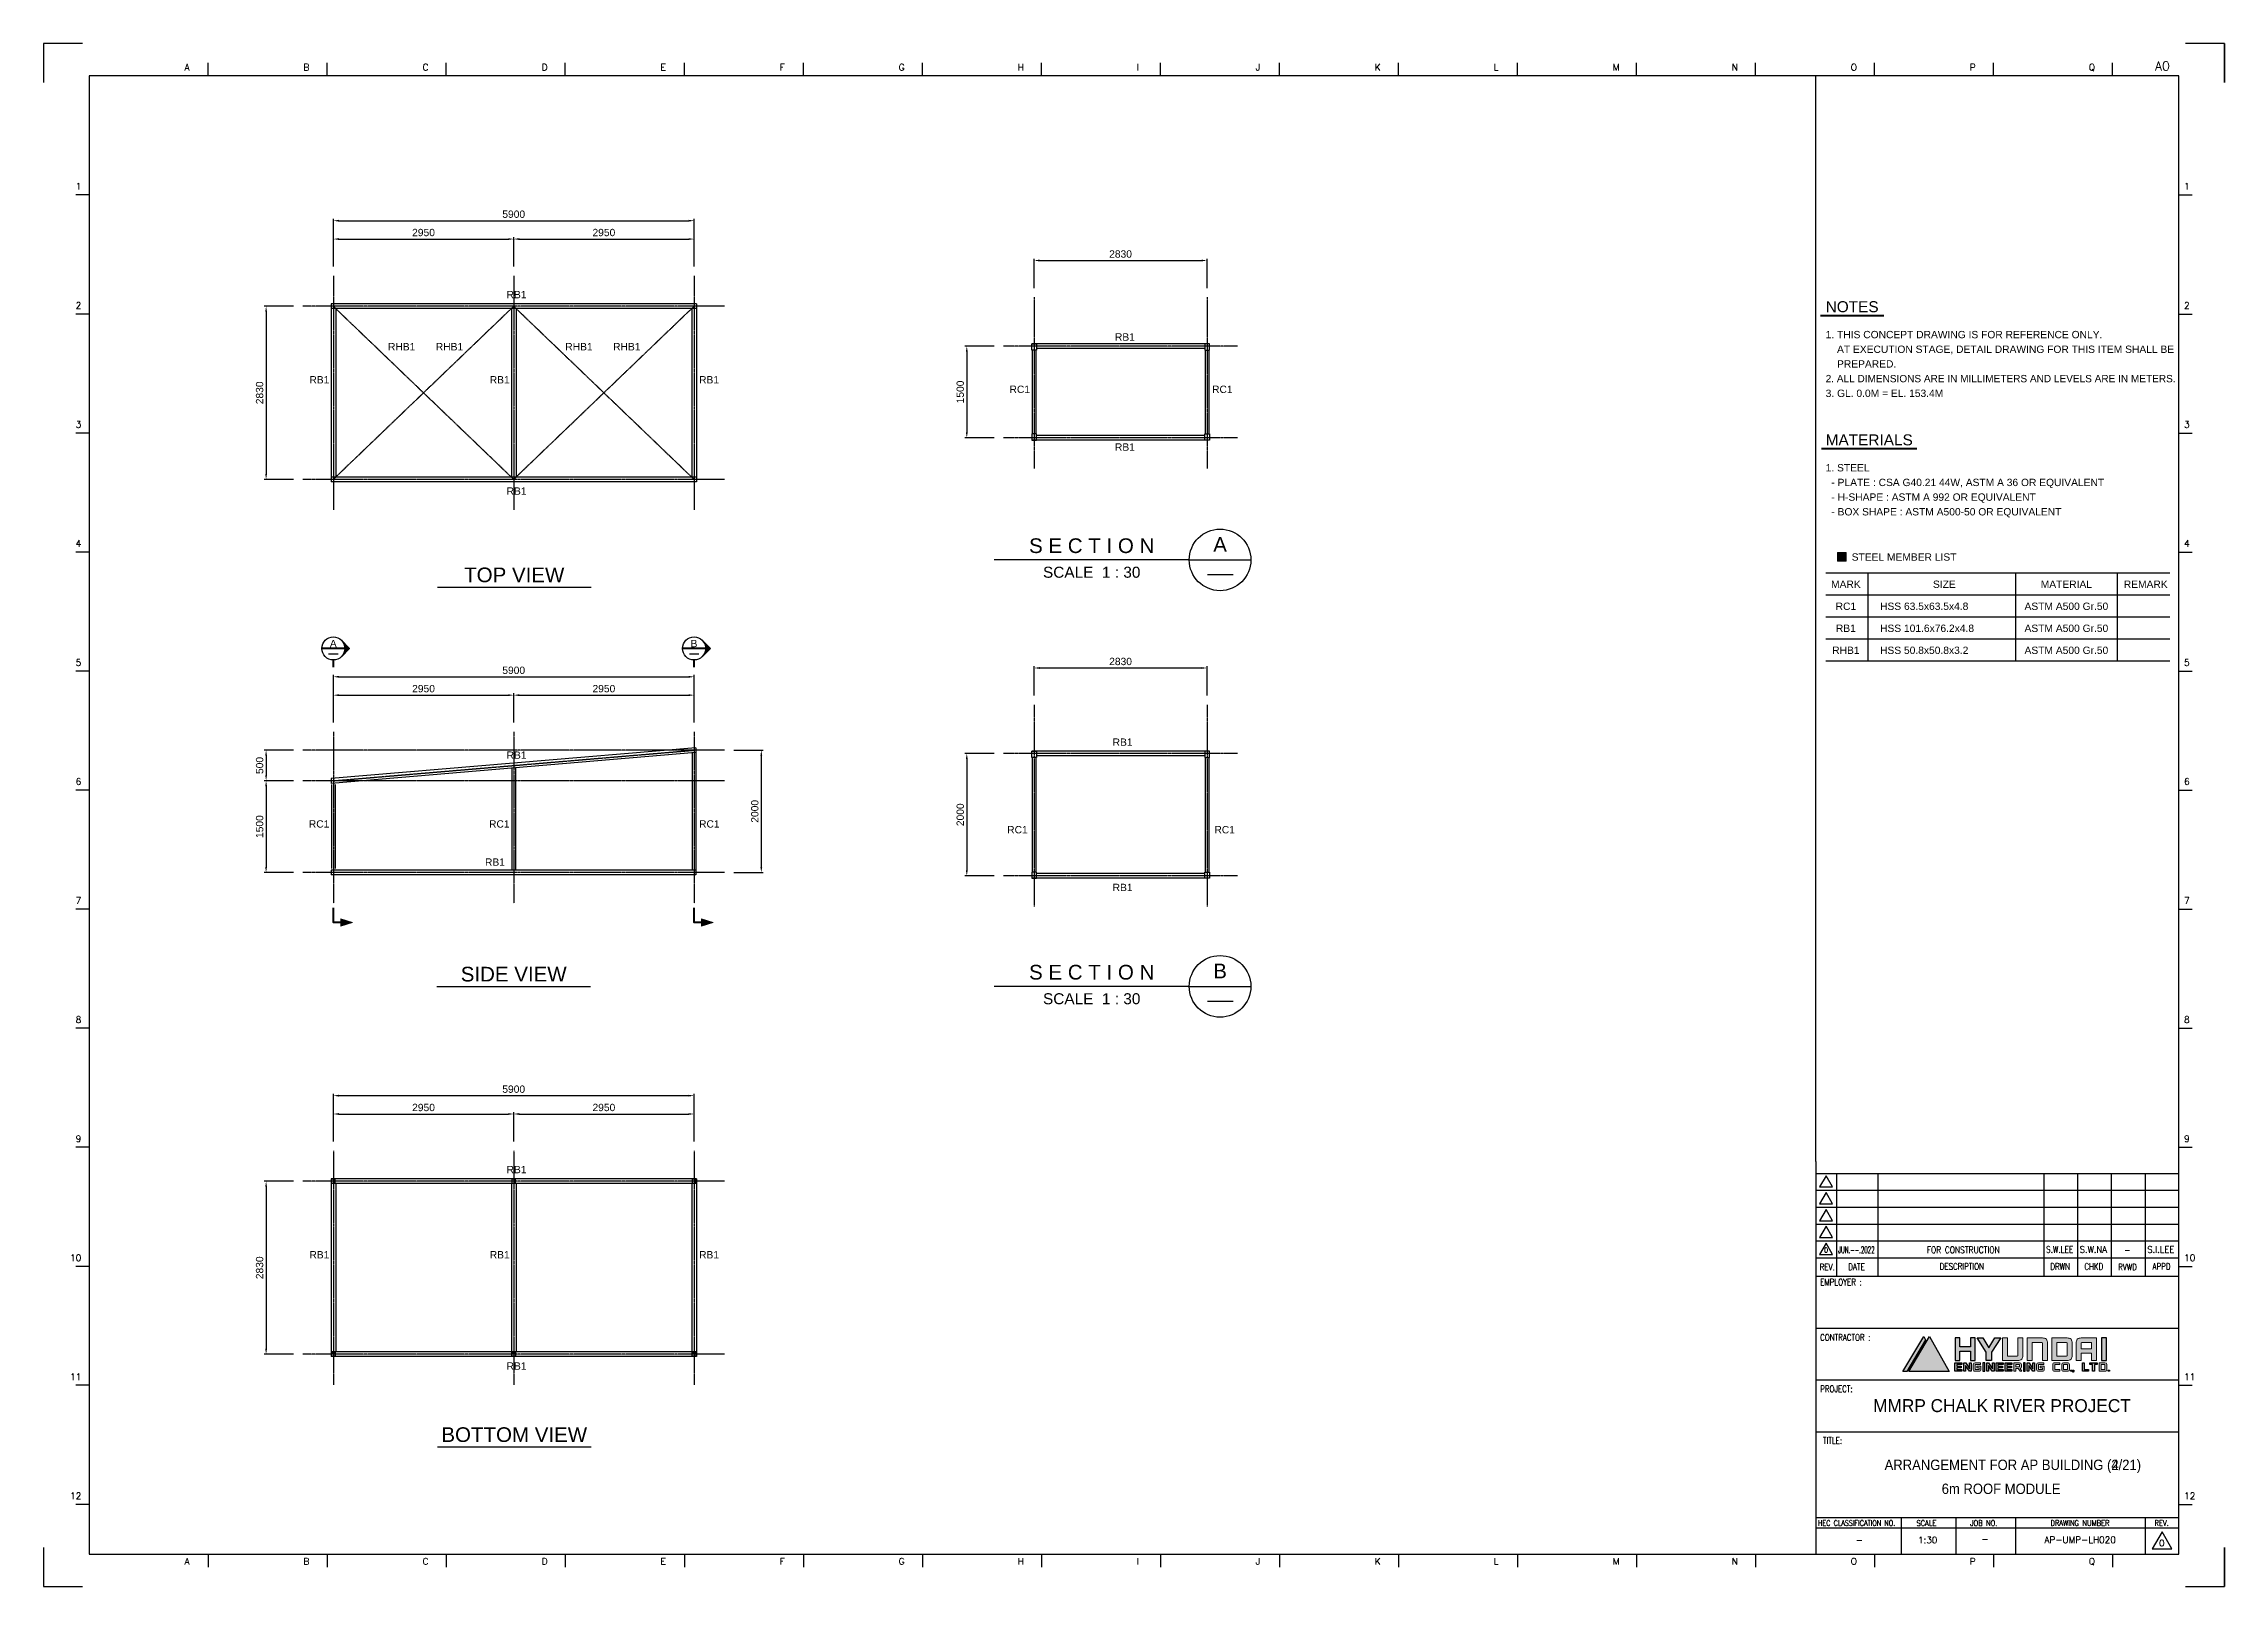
# Model space of a CAD drawing. Header units: millimetres. Extents: x 415966 to 487306, y -108951 to -17325.
# Drawn here: x 451636 to 487306, y -93015 to -67785 of the extents above; entities that cross this region are included whole.
import ezdxf
from ezdxf.enums import TextEntityAlignment as Align

# ---------------------------------------------------------------- set-up
doc = ezdxf.new("R2010")
doc.units = ezdxf.units.MM
doc.header["$LTSCALE"] = 2
doc.linetypes.add('CENTER', pattern=[2, 1.25, -0.25, 0.25, -0.25])
doc.linetypes.add('CENTER2', pattern=[28.575, 19.05, -3.175, 3.175, -3.175])
doc.layers.get('Defpoints').update_dxf_attribs({"color": 250})
for name, color, linetype in [('C_BLOCK', 7, 'Continuous'), ('C_CEN', 1, 'CENTER'), ('C_DIM', 7, 'Continuous'), ('C_GIRDER', 2, 'Continuous'), ('C_TEXT_01', 2, 'Continuous'), ('Layer 1', 7, 'Continuous'), ('SYM', 7, 'Continuous'), ('TAN-TIT', 30, 'Continuous'), ('TITLE', 7, 'Continuous')]:
    doc.layers.add(name, color=color, linetype=linetype)
doc.layers.add('TEXT', color=3, linetype='Continuous', lineweight=0)
doc.styles.add('Arial', font='arial.ttf')
doc.styles.add('COM', font='COMPLEX', dxfattribs={"height": 5})
doc.styles.add('KIM3', font='ROMAND.shx', dxfattribs={"width": 1.25, "height": 3})
doc.styles.add('KJR', font='arial.ttf', dxfattribs={"width": 0.8})
doc.styles.add('RD', font='sanss___.ttf')
doc.styles.add('RD20', font='ROMAND.SHX', dxfattribs={"width": 0.8, "height": 2})
doc.styles.add('RD6', font='ROMAND.shx', dxfattribs={"width": 0.83, "height": 6})
doc.dimstyles.new('일반도면_0030', dxfattribs={"dimtxt": 120, "dimasz": 90, "dimexe": 30, "dimexo": 150, "dimgap": 45, "dimtad": 1, "dimdec": 0, "dimzin": 0, "dimdsep": 46, "dimtxsty": 'Arial', "dimcen": -150, "dimclrd": 7, "dimclre": 7, "dimclrt": 2, "dimadec": 8, "dimazin": 0, "dimtfac": 1, "dimtdec": 0, "dimtix": 1, "dimtmove": 2, "dimatfit": 3, "dimfxl": 1, "dimtolj": 1, "dimtzin": 0, "dimarcsym": 0})

msp = doc.modelspace()

# ---------------------------------------------------------------- texts
at = {"width": 0.83}
for s, height, style, p in [('0', 84.8, 'RD20', (480791.7, -87557)), ('FOR CONSTRUCTION', 108.155, 'KIM3', (483033.7, -87566.3)), ('-', 108.2, 'KIM3', (485720, -87566.3))]:
    msp.add_text(s, height=height, dxfattribs=dict(at, style=style)).set_placement(p, align=Align.CENTER)
for s, height, style, width, p, p2 in [('JUN.--.2022', 108.155, 'KIM3', 0.549752, (480989.7, -87566.1), (481584.3, -87566.1)), ('S.W.LEE', 108.16, 'KIM3', 0.71939, (484389.6, -87559.7), (484834.2, -87559.7)), ('S.W.NA', 108.16, 'KIM3', 0.799323, (484940.9, -87559.7), (485385.5, -87559.7)), ('S.I.LEE', 108.16, 'KIM3', 0.838125, (486043.7, -87559.7), (486488.3, -87559.7)), ('MMRP CHALK RIVER PROJECT', 212.069, 'KJR', 0.9519, (481560.9, -90165.1), (485775.9, -90165.1)), ('MMRP CHALK RIVER PROJECT', 212.069, 'KJR', 0.9519, (481560.9, -90165.1), (485775.9, -90165.1))]:
    msp.add_text(s, height=height, dxfattribs=dict(style=style, width=width)).set_placement(p, p2, align=Align.FIT)
at = {"style": 'RD', "width": 0.9}
for s, p in [('ARRANGEMENT FOR AP BUILDING (4/21)', (481748, -91112.3)), ('ARRANGEMENT FOR AP BUILDING (2/21)', (481748, -91112.3)), ('6m ROOF MODULE', (482682.2, -91504.2))]:
    msp.add_text(s, height=169.655, dxfattribs=at).set_placement(p)
for s, height, style, p in [('-', 106, 'RD20', (481335, -92310.4)), ('-', 106, 'RD20', (481335, -92310.4)), ('1:30', 106.03, 'RD20', (482453.4, -92310.4)), ('1:30', 106.03, 'RD20', (482453.4, -92310.4)), ('-', 106, 'RD20', (483392.1, -92295.7)), ('-', 106, 'RD20', (483392.1, -92295.7)), ('AP-UMP-LH020', 106.034, 'KIM3', (484945.9, -92305.9)), ('AP-UMP-LH020', 106.034, 'KIM3', (484945.9, -92305.9)), ('0', 106, 'RD20', (486283.2, -92359.4))]:
    msp.add_text(s, height=height, dxfattribs=dict(style=style)).set_placement(p, align=Align.CENTER)
at = {"layer": 'C_BLOCK', "color": 3, "ltscale": 10, "style": 'Arial'}
for s, p in [('NOTES', (481217.2, -72231.3)), ('MATERIALS', (481496.7, -74409))]:
    msp.add_text(s, height=180, dxfattribs=at).set_placement(p, align=Align.BOTTOM_CENTER)
at = {"layer": 'C_BLOCK', "color": 2, "linetype": 'Continuous', "lineweight": 30, "style": 'Arial'}
for s, p in [('A', (456374.1, -77596.1)), ('B', (462274.1, -77596.1))]:
    msp.add_text(s, height=120, dxfattribs=at).set_placement(p, align=Align.MIDDLE_CENTER)
at = {"layer": 'C_TEXT_01', "style": 'Arial'}
for s, p in [('RB1', (459208.3, -71949.7)), ('RHB1', (457268.7, -72801.5)), ('RHB1', (458051.3, -72801.5)), ('RHB1', (460168.7, -72801.5)), ('RHB1', (460951.3, -72801.5)), ('RB1', (469159.5, -72642.6)), ('RB1', (455983.5, -73342.4)), ('RB1', (458933.5, -73342.4)), ('RB1', (462357.6, -73342.4)), ('RC1', (467435, -73498.3)), ('RC1', (470748.3, -73498.3)), ('RB1', (469159.5, -74442.6)), ('RB1', (459208.3, -75162.5)), ('STEEL MEMBER LIST', (481209.7, -76241.2)), ('RB1', (469121.4, -79268.5)), ('RB1', (459208.3, -79481.4)), ('RC1', (455974.3, -80606.4)), ('RC1', (458922, -80606.4)), ('RC1', (462357.6, -80606.4)), ('RC1', (467396.9, -80700.4)), ('RC1', (470786.4, -80700.4)), ('RB1', (458855.6, -81230)), ('RB1', (469121.4, -81644.7)), ('RB1', (459208.3, -86258.8)), ('RB1', (455983.5, -87651.5)), ('RB1', (458933.5, -87651.5)), ('RB1', (462357.6, -87651.5)), ('RB1', (459208.3, -89471.5))]:
    msp.add_text(s, height=120, dxfattribs=at).set_placement(p)
for s, p in [('1. THIS CONCEPT DRAWING IS FOR REFERENCE ONLY.', (480784.1, -72543.3)), ('    AT EXECUTION STAGE, DETAIL DRAWING FOR THIS ITEM SHALL BE', (480784.1, -72783.3)), ('    PREPARED.', (480784.1, -73023.3)), ('3. GL. 0.0M = EL. 153.4M', (480784.1, -73503.3)), ('1. STEEL', (480784.1, -74721)), ('  - PLATE : CSA G40.21 44W, ASTM A 36 OR EQUIVALENT', (480784.1, -74961)), ('  - H-SHAPE : ASTM A 992 OR EQUIVALENT', (480784.1, -75201)), ('  - BOX SHAPE : ASTM A500-50 OR EQUIVALENT', (480784.1, -75441)), ('HSS 63.5x63.5x4.8', (481673.7, -76986.3)), ('HSS 101.6x76.2x4.8', (481673.7, -77346.3)), ('HSS 50.8x50.8x3.2', (481673.7, -77706.3))]:
    msp.add_text(s, height=120, dxfattribs=at).set_placement(p, align=Align.MIDDLE_LEFT)
at = {"layer": 'C_TEXT_01', "style": 'Arial', "width": 0.98}
msp.add_text('2. ALL DIMENSIONS ARE IN MILLIMETERS AND LEVELS ARE IN METERS.', height=120, dxfattribs=at).set_placement((480784.1, -73263.3), align=Align.MIDDLE_LEFT)
at = {"layer": 'C_TEXT_01', "style": 'Arial'}
for s, p in [('MARK', (481114.8, -76626.3)), ('SIZE', (482725.2, -76626.3)), ('MATERIAL', (484721.5, -76626.3)), ('REMARK', (486019.3, -76626.3)), ('RC1', (481114.8, -76986.3)), ('ASTM A500 Gr.50', (484721.5, -76986.3)), ('RB1', (481114.8, -77346.3)), ('ASTM A500 Gr.50', (484721.5, -77346.3)), ('RHB1', (481114.8, -77706.3)), ('ASTM A500 Gr.50', (484721.5, -77706.3))]:
    msp.add_text(s, height=120, dxfattribs=at).set_placement(p, align=Align.MIDDLE_CENTER)
at = {"layer": 'TITLE', "color": 3, "ltscale": 10, "style": 'Arial'}
for s, p in [('S E C T I O N', (468779, -76115.9)), ('TOP VIEW', (459333.8, -76593)), ('SIDE VIEW', (459324.8, -83122.7)), ('S E C T I O N', (468779, -83090.8)), ('BOTTOM VIEW', (459333.8, -90653.1))]:
    msp.add_text(s, height=240, dxfattribs=at).set_placement(p, align=Align.CENTER)
at = {"layer": 'TITLE', "color": 2, "ltscale": 10, "style": 'Arial'}
for s, p in [('A', (470879, -75975.9)), ('B', (470879, -82950.8))]:
    msp.add_text(s, height=240, dxfattribs=at).set_placement(p, align=Align.MIDDLE)
at = {"layer": 'TITLE', "color": 2, "linetype": 'Continuous', "style": 'Arial'}
for p in [(468779.1, -76339.9), (468779.1, -83314.8)]:
    msp.add_text('SCALE  1 : 30', height=180, dxfattribs=at).set_placement(p, align=Align.TOP_CENTER)

# ---------------------------------------------------------------- blocks, each defined once
blk = doc.blocks.new('*D260')
at = {"layer": 'C_DIM', "color": 7, "lineweight": -2, "transparency": 16777216}
for p, q in [((455725, -72081), (455245, -72081)), ((455275, -72171), (455275, -74821)), ((455725, -74911), (455245, -74911))]:
    blk.add_line(p, q, dxfattribs=at)
at = {"layer": 'C_DIM', "color": 7, "transparency": 16777216}
for points in [[(455260, -72171), (455290, -72171), (455275, -72081)], [(455260, -74821), (455290, -74821), (455275, -74911)]]:
    blk.add_solid(points, dxfattribs=at)
at = {"layer": 'Defpoints', "color": 0, "transparency": 16777216}
for p in [(455875, -72081), (455275, -74911), (455875, -74911)]:
    blk.add_point(p, dxfattribs=at)
at = {"layer": 'C_DIM', "color": 2, "transparency": 16777216, "insert": (455169, -73496), "char_height": 120, "attachment_point": 5, "rotation": 90, "style": 'Arial'}
blk.add_mtext('\\A1;2830', dxfattribs=at)
blk = doc.blocks.new('*D261')
at = {"layer": 'C_DIM', "color": 7, "lineweight": -2, "transparency": 16777216}
for p, q in [((456375, -71431), (456375, -70651)), ((456465, -70681), (462185, -70681)), ((462275, -71431), (462275, -70651))]:
    blk.add_line(p, q, dxfattribs=at)
at = {"layer": 'C_DIM', "color": 7, "transparency": 16777216}
for points in [[(456465, -70666), (456465, -70696), (456375, -70681)], [(462185, -70666), (462185, -70696), (462275, -70681)]]:
    blk.add_solid(points, dxfattribs=at)
at = {"layer": 'Defpoints', "color": 0, "transparency": 16777216}
for p in [(462275, -70681), (456375, -71581), (462275, -71581)]:
    blk.add_point(p, dxfattribs=at)
at = {"layer": 'C_DIM', "color": 2, "transparency": 16777216, "insert": (459325, -70575), "char_height": 120, "attachment_point": 5, "style": 'Arial'}
blk.add_mtext('\\A1;5900', dxfattribs=at)
blk = doc.blocks.new('*D262')
at = {"layer": 'C_DIM', "color": 7, "lineweight": -2, "transparency": 16777216}
for p, q in [((456375, -71431), (456375, -70951)), ((456465, -70981), (459235, -70981)), ((459325, -71431), (459325, -70951))]:
    blk.add_line(p, q, dxfattribs=at)
at = {"layer": 'C_DIM', "color": 7, "transparency": 16777216}
for points in [[(456465, -70966), (456465, -70996), (456375, -70981)], [(459235, -70966), (459235, -70996), (459325, -70981)]]:
    blk.add_solid(points, dxfattribs=at)
at = {"layer": 'Defpoints', "color": 0, "transparency": 16777216}
for p in [(459325, -70981), (456375, -71581), (459325, -71581)]:
    blk.add_point(p, dxfattribs=at)
at = {"layer": 'C_DIM', "color": 2, "transparency": 16777216, "insert": (457850, -70875), "char_height": 120, "attachment_point": 5, "style": 'Arial'}
blk.add_mtext('\\A1;2950', dxfattribs=at)
blk = doc.blocks.new('*D263')
at = {"layer": 'C_DIM', "color": 7, "lineweight": -2, "transparency": 16777216}
for p, q in [((459325, -71431), (459325, -70951)), ((459415, -70981), (462185, -70981)), ((462275, -71431), (462275, -70951))]:
    blk.add_line(p, q, dxfattribs=at)
at = {"layer": 'C_DIM', "color": 7, "transparency": 16777216}
for points in [[(459415, -70966), (459415, -70996), (459325, -70981)], [(462185, -70966), (462185, -70996), (462275, -70981)]]:
    blk.add_solid(points, dxfattribs=at)
at = {"layer": 'Defpoints', "color": 0, "transparency": 16777216}
for p in [(462275, -70981), (459325, -71581), (462275, -71581)]:
    blk.add_point(p, dxfattribs=at)
at = {"layer": 'C_DIM', "color": 2, "transparency": 16777216, "insert": (460800, -70875), "char_height": 120, "attachment_point": 5, "style": 'Arial'}
blk.add_mtext('\\A1;2950', dxfattribs=at)
blk = doc.blocks.new('*D247')
at = {"layer": 'C_DIM', "color": 7, "lineweight": -2, "transparency": 16777216}
for p, q in [((455725, -86390), (455245, -86390)), ((455275, -86480), (455275, -89130)), ((455725, -89220), (455245, -89220))]:
    blk.add_line(p, q, dxfattribs=at)
at = {"layer": 'C_DIM', "color": 7, "transparency": 16777216}
for points in [[(455260, -86480), (455290, -86480), (455275, -86390)], [(455260, -89130), (455290, -89130), (455275, -89220)]]:
    blk.add_solid(points, dxfattribs=at)
at = {"layer": 'Defpoints', "color": 0, "transparency": 16777216}
for p in [(455875, -86390), (455275, -89220), (455875, -89220)]:
    blk.add_point(p, dxfattribs=at)
at = {"layer": 'C_DIM', "color": 2, "transparency": 16777216, "insert": (455169, -87805), "char_height": 120, "attachment_point": 5, "rotation": 90, "style": 'Arial'}
blk.add_mtext('\\A1;2830', dxfattribs=at)
blk = doc.blocks.new('*D248')
at = {"layer": 'C_DIM', "color": 7, "lineweight": -2, "transparency": 16777216}
for p, q in [((456375, -85740), (456375, -84960)), ((456465, -84990), (462185, -84990)), ((462275, -85740), (462275, -84960))]:
    blk.add_line(p, q, dxfattribs=at)
at = {"layer": 'C_DIM', "color": 7, "transparency": 16777216}
for points in [[(456465, -84975), (456465, -85005), (456375, -84990)], [(462185, -84975), (462185, -85005), (462275, -84990)]]:
    blk.add_solid(points, dxfattribs=at)
at = {"layer": 'Defpoints', "color": 0, "transparency": 16777216}
for p in [(462275, -84990), (456375, -85890), (462275, -85890)]:
    blk.add_point(p, dxfattribs=at)
at = {"layer": 'C_DIM', "color": 2, "transparency": 16777216, "insert": (459325, -84884), "char_height": 120, "attachment_point": 5, "style": 'Arial'}
blk.add_mtext('\\A1;5900', dxfattribs=at)
blk = doc.blocks.new('*D249')
at = {"layer": 'C_DIM', "color": 7, "lineweight": -2, "transparency": 16777216}
for p, q in [((456375, -85740), (456375, -85260)), ((456465, -85290), (459235, -85290)), ((459325, -85740), (459325, -85260))]:
    blk.add_line(p, q, dxfattribs=at)
at = {"layer": 'C_DIM', "color": 7, "transparency": 16777216}
for points in [[(456465, -85275), (456465, -85305), (456375, -85290)], [(459235, -85275), (459235, -85305), (459325, -85290)]]:
    blk.add_solid(points, dxfattribs=at)
at = {"layer": 'Defpoints', "color": 0, "transparency": 16777216}
for p in [(459325, -85290), (456375, -85890), (459325, -85890)]:
    blk.add_point(p, dxfattribs=at)
at = {"layer": 'C_DIM', "color": 2, "transparency": 16777216, "insert": (457850, -85184), "char_height": 120, "attachment_point": 5, "style": 'Arial'}
blk.add_mtext('\\A1;2950', dxfattribs=at)
blk = doc.blocks.new('*D250')
at = {"layer": 'C_DIM', "color": 7, "lineweight": -2, "transparency": 16777216}
for p, q in [((459325, -85740), (459325, -85260)), ((459415, -85290), (462185, -85290)), ((462275, -85740), (462275, -85260))]:
    blk.add_line(p, q, dxfattribs=at)
at = {"layer": 'C_DIM', "color": 7, "transparency": 16777216}
for points in [[(459415, -85275), (459415, -85305), (459325, -85290)], [(462185, -85275), (462185, -85305), (462275, -85290)]]:
    blk.add_solid(points, dxfattribs=at)
at = {"layer": 'Defpoints', "color": 0, "transparency": 16777216}
for p in [(462275, -85290), (459325, -85890), (462275, -85890)]:
    blk.add_point(p, dxfattribs=at)
at = {"layer": 'C_DIM', "color": 2, "transparency": 16777216, "insert": (460800, -85184), "char_height": 120, "attachment_point": 5, "style": 'Arial'}
blk.add_mtext('\\A1;2950', dxfattribs=at)
blk = doc.blocks.new('*D251')
at = {"layer": 'C_DIM', "color": 7, "lineweight": -2, "transparency": 16777216}
for p, q in [((455725, -79840), (455245, -79840)), ((455275, -79930), (455275, -81250)), ((455725, -81340), (455245, -81340))]:
    blk.add_line(p, q, dxfattribs=at)
at = {"layer": 'C_DIM', "color": 7, "transparency": 16777216}
for points in [[(455260, -79930), (455290, -79930), (455275, -79840)], [(455260, -81250), (455290, -81250), (455275, -81340)]]:
    blk.add_solid(points, dxfattribs=at)
at = {"layer": 'Defpoints', "color": 0, "transparency": 16777216}
for p in [(455875, -79840), (455275, -81340), (455875, -81340)]:
    blk.add_point(p, dxfattribs=at)
at = {"layer": 'C_DIM', "color": 2, "transparency": 16777216, "insert": (455169, -80590), "char_height": 120, "attachment_point": 5, "rotation": 90, "style": 'Arial'}
blk.add_mtext('\\A1;1500', dxfattribs=at)
blk = doc.blocks.new('*D252')
at = {"layer": 'C_DIM', "color": 7, "lineweight": -2, "transparency": 16777216}
for p, q in [((456375, -78890), (456375, -78110)), ((462275, -78890), (462275, -78110)), ((456465, -78140), (462185, -78140))]:
    blk.add_line(p, q, dxfattribs=at)
at = {"layer": 'C_DIM', "color": 7, "transparency": 16777216}
for points in [[(456465, -78125), (456465, -78155), (456375, -78140)], [(462185, -78125), (462185, -78155), (462275, -78140)]]:
    blk.add_solid(points, dxfattribs=at)
at = {"layer": 'Defpoints', "color": 0, "transparency": 16777216}
for p in [(462275, -78140), (456375, -79040), (462275, -79040)]:
    blk.add_point(p, dxfattribs=at)
at = {"layer": 'C_DIM', "color": 2, "transparency": 16777216, "insert": (459325, -78034), "char_height": 120, "attachment_point": 5, "style": 'Arial'}
blk.add_mtext('\\A1;5900', dxfattribs=at)
blk = doc.blocks.new('*D253')
at = {"layer": 'C_DIM', "color": 7, "lineweight": -2, "transparency": 16777216}
for p, q in [((456375, -78890), (456375, -78410)), ((456465, -78440), (459235, -78440)), ((459325, -78890), (459325, -78410))]:
    blk.add_line(p, q, dxfattribs=at)
at = {"layer": 'C_DIM', "color": 7, "transparency": 16777216}
for points in [[(456465, -78425), (456465, -78455), (456375, -78440)], [(459235, -78425), (459235, -78455), (459325, -78440)]]:
    blk.add_solid(points, dxfattribs=at)
at = {"layer": 'Defpoints', "color": 0, "transparency": 16777216}
for p in [(459325, -78440), (456375, -79040), (459325, -79040)]:
    blk.add_point(p, dxfattribs=at)
at = {"layer": 'C_DIM', "color": 2, "transparency": 16777216, "insert": (457850, -78334), "char_height": 120, "attachment_point": 5, "style": 'Arial'}
blk.add_mtext('\\A1;2950', dxfattribs=at)
blk = doc.blocks.new('*D254')
at = {"layer": 'C_DIM', "color": 7, "lineweight": -2, "transparency": 16777216}
for p, q in [((459325, -78890), (459325, -78410)), ((459415, -78440), (462185, -78440)), ((462275, -78890), (462275, -78410))]:
    blk.add_line(p, q, dxfattribs=at)
at = {"layer": 'C_DIM', "color": 7, "transparency": 16777216}
for points in [[(459415, -78425), (459415, -78455), (459325, -78440)], [(462185, -78425), (462185, -78455), (462275, -78440)]]:
    blk.add_solid(points, dxfattribs=at)
at = {"layer": 'Defpoints', "color": 0, "transparency": 16777216}
for p in [(462275, -78440), (459325, -79040), (462275, -79040)]:
    blk.add_point(p, dxfattribs=at)
at = {"layer": 'C_DIM', "color": 2, "transparency": 16777216, "insert": (460800, -78334), "char_height": 120, "attachment_point": 5, "style": 'Arial'}
blk.add_mtext('\\A1;2950', dxfattribs=at)
blk = doc.blocks.new('*D255')
at = {"layer": 'C_DIM', "color": 7, "lineweight": -2, "transparency": 16777216}
for p, q in [((462925, -79340), (463405, -79340)), ((463375, -79430), (463375, -81250)), ((462925, -81340), (463405, -81340))]:
    blk.add_line(p, q, dxfattribs=at)
at = {"layer": 'C_DIM', "color": 7, "transparency": 16777216}
for points in [[(463360, -79430), (463390, -79430), (463375, -79340)], [(463360, -81250), (463390, -81250), (463375, -81340)]]:
    blk.add_solid(points, dxfattribs=at)
at = {"layer": 'Defpoints', "color": 0, "transparency": 16777216}
for p in [(462775, -79340), (462775, -81340), (463375, -81340)]:
    blk.add_point(p, dxfattribs=at)
at = {"layer": 'C_DIM', "color": 2, "transparency": 16777216, "insert": (463269, -80340), "char_height": 120, "attachment_point": 5, "rotation": 90, "style": 'Arial'}
blk.add_mtext('\\A1;2000', dxfattribs=at)
blk = doc.blocks.new('*D256')
at = {"layer": 'C_DIM', "color": 7, "lineweight": -2, "transparency": 16777216}
for p, q in [((455725, -79340), (455245, -79340)), ((455275, -79430), (455275, -79750)), ((455725, -79840), (455245, -79840))]:
    blk.add_line(p, q, dxfattribs=at)
at = {"layer": 'C_DIM', "color": 7, "transparency": 16777216}
for points in [[(455260, -79430), (455290, -79430), (455275, -79340)], [(455260, -79750), (455290, -79750), (455275, -79840)]]:
    blk.add_solid(points, dxfattribs=at)
at = {"layer": 'Defpoints', "color": 0, "transparency": 16777216}
for p in [(455875, -79340), (455275, -79840), (455875, -79840)]:
    blk.add_point(p, dxfattribs=at)
at = {"layer": 'C_DIM', "color": 2, "transparency": 16777216, "insert": (455169, -79590), "char_height": 120, "attachment_point": 5, "rotation": 90, "style": 'Arial'}
blk.add_mtext('\\A1;500', dxfattribs=at)
blk = doc.blocks.new('*D266')
at = {"layer": 'C_DIM', "color": 7, "lineweight": -2, "transparency": 16777216}
for p, q in [((467186, -72732), (466706, -72732)), ((466736, -72822), (466736, -74142)), ((467186, -74232), (466706, -74232))]:
    blk.add_line(p, q, dxfattribs=at)
at = {"layer": 'C_DIM', "color": 7, "transparency": 16777216}
for points in [[(466721, -72822), (466751, -72822), (466736, -72732)], [(466721, -74142), (466751, -74142), (466736, -74232)]]:
    blk.add_solid(points, dxfattribs=at)
at = {"layer": 'Defpoints', "color": 0, "transparency": 16777216}
for p in [(467336, -72732), (466736, -74232), (467336, -74232)]:
    blk.add_point(p, dxfattribs=at)
at = {"layer": 'C_DIM', "color": 2, "transparency": 16777216, "insert": (466629, -73482), "char_height": 120, "attachment_point": 5, "rotation": 90, "style": 'Arial'}
blk.add_mtext('\\A1;1500', dxfattribs=at)
blk = doc.blocks.new('*D267')
at = {"layer": 'C_DIM', "color": 7, "lineweight": -2, "transparency": 16777216}
for p, q in [((467836, -71782), (467836, -71302)), ((467926, -71332), (470576, -71332)), ((470666, -71782), (470666, -71302))]:
    blk.add_line(p, q, dxfattribs=at)
at = {"layer": 'C_DIM', "color": 7, "transparency": 16777216}
for points in [[(467926, -71317), (467926, -71347), (467836, -71332)], [(470576, -71317), (470576, -71347), (470666, -71332)]]:
    blk.add_solid(points, dxfattribs=at)
at = {"layer": 'Defpoints', "color": 0, "transparency": 16777216}
for p in [(470666, -71332), (467836, -71932), (470666, -71932)]:
    blk.add_point(p, dxfattribs=at)
at = {"layer": 'C_DIM', "color": 2, "transparency": 16777216, "insert": (469251, -71226), "char_height": 120, "attachment_point": 5, "style": 'Arial'}
blk.add_mtext('\\A1;2830', dxfattribs=at)
blk = doc.blocks.new('*D268')
at = {"layer": 'C_DIM', "color": 7, "lineweight": -2, "transparency": 16777216}
for p, q in [((467186, -79396), (466706, -79396)), ((466736, -79486), (466736, -81306)), ((467186, -81396), (466706, -81396))]:
    blk.add_line(p, q, dxfattribs=at)
at = {"layer": 'C_DIM', "color": 7, "transparency": 16777216}
for points in [[(466721, -79486), (466751, -79486), (466736, -79396)], [(466721, -81306), (466751, -81306), (466736, -81396)]]:
    blk.add_solid(points, dxfattribs=at)
at = {"layer": 'Defpoints', "color": 0, "transparency": 16777216}
for p in [(467336, -79396), (466736, -81396), (467336, -81396)]:
    blk.add_point(p, dxfattribs=at)
at = {"layer": 'C_DIM', "color": 2, "transparency": 16777216, "insert": (466629, -80396), "char_height": 120, "attachment_point": 5, "rotation": 90, "style": 'Arial'}
blk.add_mtext('\\A1;2000', dxfattribs=at)
blk = doc.blocks.new('*D269')
at = {"layer": 'C_DIM', "color": 7, "lineweight": -2, "transparency": 16777216}
for p, q in [((467836, -78446), (467836, -77966)), ((467926, -77996), (470576, -77996)), ((470666, -78446), (470666, -77966))]:
    blk.add_line(p, q, dxfattribs=at)
at = {"layer": 'C_DIM', "color": 7, "transparency": 16777216}
for points in [[(467926, -77981), (467926, -78011), (467836, -77996)], [(470576, -77981), (470576, -78011), (470666, -77996)]]:
    blk.add_solid(points, dxfattribs=at)
at = {"layer": 'Defpoints', "color": 0, "transparency": 16777216}
for p in [(470666, -77996), (467836, -78596), (470666, -78596)]:
    blk.add_point(p, dxfattribs=at)
at = {"layer": 'C_DIM', "color": 2, "transparency": 16777216, "insert": (469251, -77890), "char_height": 120, "attachment_point": 5, "style": 'Arial'}
blk.add_mtext('\\A1;2830', dxfattribs=at)
blk = doc.blocks.new('A$C8e619059')
at = {"layer": 'TAN-TIT'}
blk.add_line((-18.4, 55.8), (-18.4, 0), dxfattribs=at)
blk = doc.blocks.new('BORDER')
h = blk.add_hatch(color=256)
h.dxf.hatch_style = 1
h.paths.add_polyline_path([(20566, 2726), (20339, 2342), (20779, 2342)])
h.paths.add_polyline_path([(20522, 2687), (20501, 2726), (20274, 2342), (20318, 2342)])
at = {"layer": 'Layer 1'}
h = blk.add_hatch(color=256, dxfattribs=at)
h.dxf.hatch_style = 1
h.paths.add_polyline_path([(21064, 2708), (21011, 2708), (21011, 2613), (20896, 2613), (20896, 2708), (20843, 2708), (20843, 2463), (20896, 2463), (20896, 2565), (21011, 2565), (21011, 2463), (21064, 2463)])
h.paths.add_polyline_path([(21341, 2708), (21277, 2708), (21212, 2601), (21147, 2708), (21083, 2708), (21183, 2554), (21183, 2463), (21241, 2463), (21241, 2554)])
edge = h.paths.add_edge_path()
edge.add_spline(control_points=[(21464, 2511), (21439, 2511), (21414, 2511), (21414, 2511), (21414, 2511), (21414, 2560), (21414, 2610)], knot_values=[2.5, 2.5, 2.5, 2.5, 3, 3, 3, 3.5, 3.5, 3.5, 3.5], degree=3, periodic=0)
edge.add_spline(control_points=[(21414, 2610), (21414, 2659), (21414, 2708), (21414, 2708), (21414, 2708), (21400, 2708), (21387, 2708)], knot_values=[3.5, 3.5, 3.5, 3.5, 4, 4, 4, 4.5, 4.5, 4.5, 4.5], degree=3, periodic=0)
edge.add_spline(control_points=[(21387, 2708), (21373, 2708), (21360, 2708), (21360, 2708), (21360, 2708), (21360, 2647), (21360, 2586)], knot_values=[4.5, 4.5, 4.5, 4.5, 5, 5, 5, 5.5, 5.5, 5.5, 5.5], degree=3, periodic=0)
edge.add_spline(control_points=[(21360, 2586), (21360, 2525), (21360, 2463), (21360, 2463), (21360, 2463), (21527, 2463), (21527, 2463)], knot_values=[5.5, 5.5, 5.5, 5.5, 6, 6, 6, 7, 7, 7, 7], degree=3, periodic=0)
edge.add_spline(control_points=[(21527, 2463), (21543, 2463), (21558, 2466), (21570, 2477)], knot_values=[7, 7, 7, 7, 8, 8, 8, 8], degree=3, periodic=0)
edge.add_spline(control_points=[(21570, 2477), (21581, 2489), (21581, 2506), (21582, 2515), (21582, 2515), (21582, 2543), (21582, 2576)], knot_values=[8, 8, 8, 8, 9, 9, 9, 9.375023, 9.375023, 9.375023, 9.375023], degree=3, periodic=0)
edge.add_spline(control_points=[(21582, 2576), (21582, 2610), (21582, 2651), (21582, 2678)], knot_values=[9.375023, 9.375023, 9.375023, 9.375023, 9.750015, 9.750015, 9.750015, 9.750015], degree=3, periodic=0)
edge.add_spline(control_points=[(21582, 2678), (21582, 2685), (21582, 2691), (21582, 2696)], knot_values=[9.750015, 9.750015, 9.750015, 9.750015, 9.843763, 9.843763, 9.843763, 9.843763], degree=3, periodic=0)
edge.add_spline(control_points=[(21582, 2696), (21582, 2700), (21582, 2704), (21582, 2706)], knot_values=[9.843763, 9.843763, 9.843763, 9.843763, 9.937511, 9.937511, 9.937511, 9.937511], degree=3, periodic=0)
edge.add_spline(control_points=[(21582, 2706), (21582, 2707), (21582, 2707), (21582, 2707)], knot_values=[9.937511, 9.937511, 9.937511, 9.937511, 9.960948, 9.960948, 9.960948, 9.960948], degree=3, periodic=0)
edge.add_spline(control_points=[(21582, 2708), (21582, 2708), (21582, 2708), (21582, 2708), (21582, 2708), (21582, 2708), (21582, 2708)], knot_values=[9.999766, 9.999766, 9.999766, 9.999766, 10, 10, 10, 10.001231, 10.001231, 10.001231, 10.001231], degree=3, periodic=0)
edge.add_spline(control_points=[(21582, 2708), (21582, 2708), (21582, 2708), (21582, 2708)], knot_values=[10.001231, 10.001231, 10.001231, 10.001231, 10.001963, 10.001963, 10.001963, 10.001963], degree=3, periodic=0)
edge.add_spline(control_points=[(21582, 2708), (21582, 2708), (21582, 2708), (21582, 2708)], knot_values=[10.001963, 10.001963, 10.001963, 10.001963, 10.004893, 10.004893, 10.004893, 10.004893], degree=3, periodic=0)
edge.add_spline(control_points=[(21582, 2708), (21582, 2708), (21582, 2708), (21581, 2708)], knot_values=[10.004893, 10.004893, 10.004893, 10.004893, 10.007822, 10.007822, 10.007822, 10.007822], degree=3, periodic=0)
edge.add_spline(control_points=[(21581, 2708), (21581, 2708), (21581, 2708), (21581, 2708)], knot_values=[10.007822, 10.007822, 10.007822, 10.007822, 10.019541, 10.019541, 10.019541, 10.019541], degree=3, periodic=0)
edge.add_spline(control_points=[(21581, 2708), (21581, 2708), (21581, 2708), (21581, 2708)], knot_values=[10.019541, 10.019541, 10.019541, 10.019541, 10.031259, 10.031259, 10.031259, 10.031259], degree=3, periodic=0)
edge.add_spline(control_points=[(21581, 2708), (21581, 2708), (21581, 2708), (21581, 2708)], knot_values=[10.031259, 10.031259, 10.031259, 10.031259, 10.078133, 10.078133, 10.078133, 10.078133], degree=3, periodic=0)
edge.add_spline(control_points=[(21581, 2708), (21580, 2708), (21580, 2708), (21579, 2708)], knot_values=[10.078133, 10.078133, 10.078133, 10.078133, 10.125008, 10.125008, 10.125008, 10.125008], degree=3, periodic=0)
edge.add_spline(control_points=[(21579, 2708), (21577, 2708), (21573, 2708), (21569, 2708)], knot_values=[10.125008, 10.125008, 10.125008, 10.125008, 10.312504, 10.312504, 10.312504, 10.312504], degree=3, periodic=0)
edge.add_spline(control_points=[(21569, 2708), (21565, 2708), (21560, 2708), (21555, 2708)], knot_values=[10.312504, 10.312504, 10.312504, 10.312504, 10.5, 10.5, 10.5, 10.5], degree=3, periodic=0)
edge.add_spline(control_points=[(21555, 2708), (21550, 2708), (21545, 2708), (21540, 2708)], knot_values=[10.5, 10.5, 10.5, 10.5, 10.687496, 10.687496, 10.687496, 10.687496], degree=3, periodic=0)
edge.add_spline(control_points=[(21540, 2708), (21536, 2708), (21532, 2708), (21530, 2708)], knot_values=[10.687496, 10.687496, 10.687496, 10.687496, 10.874992, 10.874992, 10.874992, 10.874992], degree=3, periodic=0)
edge.add_spline(control_points=[(21530, 2708), (21530, 2708), (21529, 2708), (21529, 2708)], knot_values=[10.874992, 10.874992, 10.874992, 10.874992, 10.921867, 10.921867, 10.921867, 10.921867], degree=3, periodic=0)
edge.add_spline(control_points=[(21528, 2708), (21528, 2708), (21528, 2708), (21528, 2708), (21528, 2708), (21528, 2708), (21528, 2708)], knot_values=[10.999502, 10.999502, 10.999502, 10.999502, 11, 11, 11, 11.0006, 11.0006, 11.0006, 11.0006], degree=3, periodic=0)
edge.add_spline(control_points=[(21528, 2708), (21528, 2708), (21528, 2708), (21528, 2708)], knot_values=[11.0006, 11.0006, 11.0006, 11.0006, 11.000967, 11.000967, 11.000967, 11.000967], degree=3, periodic=0)
edge.add_spline(control_points=[(21528, 2708), (21528, 2708), (21528, 2708), (21528, 2708)], knot_values=[11.000967, 11.000967, 11.000967, 11.000967, 11.002431, 11.002431, 11.002431, 11.002431], degree=3, periodic=0)
edge.add_spline(control_points=[(21528, 2708), (21528, 2708), (21528, 2708), (21528, 2708)], knot_values=[11.002431, 11.002431, 11.002431, 11.002431, 11.003896, 11.003896, 11.003896, 11.003896], degree=3, periodic=0)
edge.add_spline(control_points=[(21528, 2708), (21528, 2708), (21528, 2708), (21528, 2708)], knot_values=[11.003896, 11.003896, 11.003896, 11.003896, 11.009755, 11.009755, 11.009755, 11.009755], degree=3, periodic=0)
edge.add_spline(control_points=[(21528, 2708), (21528, 2708), (21528, 2708), (21528, 2708)], knot_values=[11.009755, 11.009755, 11.009755, 11.009755, 11.015615, 11.015615, 11.015615, 11.015615], degree=3, periodic=0)
edge.add_spline(control_points=[(21528, 2708), (21528, 2708), (21528, 2708), (21528, 2707)], knot_values=[11.015615, 11.015615, 11.015615, 11.015615, 11.039052, 11.039052, 11.039052, 11.039052], degree=3, periodic=0)
edge.add_spline(control_points=[(21528, 2707), (21528, 2706), (21528, 2702), (21528, 2696)], knot_values=[11.039052, 11.039052, 11.039052, 11.039052, 11.156237, 11.156237, 11.156237, 11.156237], degree=3, periodic=0)
edge.add_spline(control_points=[(21528, 2696), (21528, 2692), (21528, 2686), (21528, 2680)], knot_values=[11.156237, 11.156237, 11.156237, 11.156237, 11.249985, 11.249985, 11.249985, 11.249985], degree=3, periodic=0)
edge.add_spline(control_points=[(21528, 2680), (21528, 2654), (21528, 2615), (21528, 2583)], knot_values=[11.249985, 11.249985, 11.249985, 11.249985, 11.624977, 11.624977, 11.624977, 11.624977], degree=3, periodic=0)
edge.add_spline(control_points=[(21528, 2583), (21528, 2551), (21528, 2525), (21528, 2525)], knot_values=[11.624977, 11.624977, 11.624977, 11.624977, 12, 12, 12, 12], degree=3, periodic=0)
edge.add_spline(control_points=[(21528, 2525), (21528, 2522), (21528, 2517), (21526, 2514)], knot_values=[0, 0, 0, 0, 1, 1, 1, 1], degree=3, periodic=0)
edge.add_spline(control_points=[(21526, 2514), (21523, 2511), (21519, 2511), (21514, 2511), (21514, 2511), (21489, 2511), (21464, 2511)], knot_values=[1, 1, 1, 1, 2, 2, 2, 2.5, 2.5, 2.5, 2.5], degree=3, periodic=0)
edge = h.paths.add_edge_path()
edge.add_spline(control_points=[(21851, 2656), (21850, 2666), (21850, 2683), (21839, 2694)], knot_values=[10, 10, 10, 10, 11, 11, 11, 11], degree=3, periodic=0)
edge.add_spline(control_points=[(21839, 2694), (21827, 2706), (21813, 2708), (21797, 2708)], knot_values=[11, 11, 11, 11, 12, 12, 12, 12], degree=3, periodic=0)
edge.add_spline(control_points=[(21797, 2708), (21797, 2708), (21755, 2708), (21713, 2708)], knot_values=[0, 0, 0, 0, 0.5, 0.5, 0.5, 0.5], degree=3, periodic=0)
edge.add_spline(control_points=[(21713, 2708), (21671, 2708), (21629, 2708), (21629, 2708), (21629, 2708), (21629, 2647), (21629, 2586)], knot_values=[0.5, 0.5, 0.5, 0.5, 1, 1, 1, 1.5, 1.5, 1.5, 1.5], degree=3, periodic=0)
edge.add_spline(control_points=[(21629, 2586), (21629, 2525), (21629, 2463), (21629, 2463), (21629, 2463), (21642, 2463), (21656, 2463)], knot_values=[1.5, 1.5, 1.5, 1.5, 2, 2, 2, 2.5, 2.5, 2.5, 2.5], degree=3, periodic=0)
edge.add_spline(control_points=[(21656, 2463), (21669, 2463), (21683, 2463), (21683, 2463), (21683, 2463), (21683, 2513), (21683, 2562)], knot_values=[2.5, 2.5, 2.5, 2.5, 3, 3, 3, 3.5, 3.5, 3.5, 3.5], degree=3, periodic=0)
edge.add_spline(control_points=[(21683, 2562), (21683, 2611), (21683, 2660), (21683, 2660), (21683, 2660), (21783, 2660), (21783, 2660)], knot_values=[3.5, 3.5, 3.5, 3.5, 4, 4, 4, 5, 5, 5, 5], degree=3, periodic=0)
edge.add_spline(control_points=[(21783, 2660), (21788, 2660), (21792, 2660), (21795, 2657)], knot_values=[5, 5, 5, 5, 6, 6, 6, 6], degree=3, periodic=0)
edge.add_spline(control_points=[(21795, 2657), (21797, 2654), (21797, 2649), (21797, 2646), (21797, 2646), (21797, 2601), (21797, 2555)], knot_values=[6, 6, 6, 6, 7, 7, 7, 7.5, 7.5, 7.5, 7.5], degree=3, periodic=0)
edge.add_spline(control_points=[(21797, 2555), (21797, 2509), (21797, 2463), (21797, 2463), (21797, 2463), (21810, 2463), (21824, 2463)], knot_values=[7.5, 7.5, 7.5, 7.5, 8, 8, 8, 8.5, 8.5, 8.5, 8.5], degree=3, periodic=0)
edge.add_spline(control_points=[(21824, 2463), (21837, 2463), (21851, 2463), (21851, 2463), (21851, 2463), (21851, 2656), (21851, 2656)], knot_values=[8.5, 8.5, 8.5, 8.5, 9, 9, 9, 10, 10, 10, 10], degree=3, periodic=0)
edge = h.paths.add_edge_path()
edge.add_spline(control_points=[(22108, 2694), (22097, 2706), (22082, 2708), (22066, 2708), (22066, 2708), (22037, 2708), (22009, 2708)], knot_values=[1, 1, 1, 1, 2, 2, 2, 2.5, 2.5, 2.5, 2.5], degree=3, periodic=0)
edge.add_spline(control_points=[(22009, 2708), (21980, 2708), (21952, 2708), (21952, 2708), (21952, 2708), (21938, 2708), (21925, 2708)], knot_values=[2.5, 2.5, 2.5, 2.5, 3, 3, 3, 3.5, 3.5, 3.5, 3.5], degree=3, periodic=0)
edge.add_spline(control_points=[(21925, 2708), (21912, 2708), (21898, 2708), (21898, 2708), (21898, 2708), (21898, 2647), (21898, 2586)], knot_values=[3.5, 3.5, 3.5, 3.5, 4, 4, 4, 4.5, 4.5, 4.5, 4.5], degree=3, periodic=0)
edge.add_spline(control_points=[(21898, 2586), (21898, 2525), (21898, 2463), (21898, 2463), (21898, 2463), (22066, 2463), (22066, 2463)], knot_values=[4.5, 4.5, 4.5, 4.5, 5, 5, 5, 6, 6, 6, 6], degree=3, periodic=0)
edge.add_spline(control_points=[(22066, 2463), (22082, 2463), (22097, 2466), (22108, 2477)], knot_values=[6, 6, 6, 6, 7, 7, 7, 7], degree=3, periodic=0)
edge.add_spline(control_points=[(22108, 2477), (22119, 2489), (22119, 2506), (22120, 2515), (22120, 2515), (22120, 2551), (22120, 2586)], knot_values=[7, 7, 7, 7, 8, 8, 8, 8.5, 8.5, 8.5, 8.5], degree=3, periodic=0)
edge.add_spline(control_points=[(22120, 2586), (22120, 2621), (22120, 2656), (22120, 2656)], knot_values=[8.5, 8.5, 8.5, 8.5, 9, 9, 9, 9], degree=3, periodic=0)
edge.add_spline(control_points=[(22120, 2656), (22119, 2666), (22119, 2683), (22108, 2694)], knot_values=[0, 0, 0, 0, 1, 1, 1, 1], degree=3, periodic=0)
edge = h.paths.add_edge_path(flags=16)
edge.add_spline(control_points=[(22053, 2660), (22058, 2660), (22062, 2660), (22064, 2657)], knot_values=[5, 5, 5, 5, 6, 6, 6, 6], degree=3, periodic=0)
edge.add_spline(control_points=[(22064, 2657), (22067, 2654), (22066, 2649), (22066, 2646), (22066, 2646), (22066, 2616), (22066, 2586)], knot_values=[6, 6, 6, 6, 7, 7, 7, 7.5, 7.5, 7.5, 7.5], degree=3, periodic=0)
edge.add_spline(control_points=[(22066, 2586), (22066, 2555), (22066, 2525), (22066, 2525)], knot_values=[7.5, 7.5, 7.5, 7.5, 8, 8, 8, 8], degree=3, periodic=0)
edge.add_spline(control_points=[(22066, 2525), (22066, 2522), (22067, 2517), (22064, 2514)], knot_values=[0, 0, 0, 0, 1, 1, 1, 1], degree=3, periodic=0)
edge.add_spline(control_points=[(22064, 2514), (22062, 2511), (22058, 2511), (22053, 2511), (22053, 2511), (22027, 2511), (22002, 2511)], knot_values=[1, 1, 1, 1, 2, 2, 2, 2.5, 2.5, 2.5, 2.5], degree=3, periodic=0)
edge.add_spline(control_points=[(22002, 2511), (21977, 2511), (21952, 2511), (21952, 2511), (21952, 2511), (21952, 2548), (21952, 2586)], knot_values=[2.5, 2.5, 2.5, 2.5, 3, 3, 3, 3.5, 3.5, 3.5, 3.5], degree=3, periodic=0)
edge.add_spline(control_points=[(21952, 2586), (21952, 2623), (21952, 2660), (21952, 2660), (21952, 2660), (22053, 2660), (22053, 2660)], knot_values=[3.5, 3.5, 3.5, 3.5, 4, 4, 4, 5, 5, 5, 5], degree=3, periodic=0)
edge = h.paths.add_edge_path()
edge.add_spline(control_points=[(22385, 2586), (22385, 2647), (22385, 2708), (22385, 2708), (22385, 2708), (22218, 2708), (22218, 2708)], knot_values=[7.5, 7.5, 7.5, 7.5, 8, 8, 8, 9, 9, 9, 9], degree=3, periodic=0)
edge.add_spline(control_points=[(22218, 2708), (22202, 2708), (22187, 2706), (22176, 2694)], knot_values=[9, 9, 9, 9, 10, 10, 10, 10], degree=3, periodic=0)
edge.add_spline(control_points=[(22176, 2694), (22165, 2683), (22164, 2666), (22164, 2656), (22164, 2656), (22164, 2608), (22164, 2560)], knot_values=[0, 0, 0, 0, 1, 1, 1, 1.5, 1.5, 1.5, 1.5], degree=3, periodic=0)
edge.add_spline(control_points=[(22164, 2560), (22164, 2512), (22164, 2463), (22164, 2463), (22164, 2463), (22178, 2463), (22191, 2463)], knot_values=[1.5, 1.5, 1.5, 1.5, 2, 2, 2, 2.5, 2.5, 2.5, 2.5], degree=3, periodic=0)
edge.add_spline(control_points=[(22191, 2463), (22204, 2463), (22218, 2463), (22218, 2463), (22218, 2463), (22218, 2483), (22218, 2502)], knot_values=[2.5, 2.5, 2.5, 2.5, 3, 3, 3, 3.5, 3.5, 3.5, 3.5], degree=3, periodic=0)
edge.add_spline(control_points=[(22218, 2502), (22218, 2522), (22218, 2541), (22218, 2541), (22218, 2541), (22246, 2541), (22275, 2541)], knot_values=[3.5, 3.5, 3.5, 3.5, 4, 4, 4, 4.5, 4.5, 4.5, 4.5], degree=3, periodic=0)
edge.add_spline(control_points=[(22275, 2541), (22303, 2541), (22332, 2541), (22332, 2541), (22332, 2541), (22332, 2522), (22332, 2502)], knot_values=[4.5, 4.5, 4.5, 4.5, 5, 5, 5, 5.5, 5.5, 5.5, 5.5], degree=3, periodic=0)
edge.add_spline(control_points=[(22332, 2502), (22332, 2483), (22332, 2463), (22332, 2463), (22332, 2463), (22345, 2463), (22359, 2463)], knot_values=[5.5, 5.5, 5.5, 5.5, 6, 6, 6, 6.5, 6.5, 6.5, 6.5], degree=3, periodic=0)
edge.add_spline(control_points=[(22359, 2463), (22372, 2463), (22385, 2463), (22385, 2463), (22385, 2463), (22385, 2525), (22385, 2586)], knot_values=[6.5, 6.5, 6.5, 6.5, 7, 7, 7, 7.5, 7.5, 7.5, 7.5], degree=3, periodic=0)
edge = h.paths.add_edge_path(flags=16)
edge.add_spline(control_points=[(22282, 2660), (22307, 2660), (22332, 2660), (22332, 2660), (22332, 2660), (22332, 2643), (22332, 2625)], knot_values=[0.5, 0.5, 0.5, 0.5, 1, 1, 1, 1.5, 1.5, 1.5, 1.5], degree=3, periodic=0)
edge.add_spline(control_points=[(22332, 2625), (22332, 2607), (22332, 2589), (22332, 2589), (22332, 2589), (22303, 2589), (22275, 2589)], knot_values=[1.5, 1.5, 1.5, 1.5, 2, 2, 2, 2.5, 2.5, 2.5, 2.5], degree=3, periodic=0)
edge.add_spline(control_points=[(22275, 2589), (22246, 2589), (22218, 2589), (22218, 2589), (22218, 2589), (22218, 2646), (22218, 2646)], knot_values=[2.5, 2.5, 2.5, 2.5, 3, 3, 3, 4, 4, 4, 4], degree=3, periodic=0)
edge.add_spline(control_points=[(22218, 2646), (22218, 2649), (22217, 2654), (22220, 2657)], knot_values=[4, 4, 4, 4, 5, 5, 5, 5], degree=3, periodic=0)
edge.add_spline(control_points=[(22220, 2657), (22222, 2660), (22226, 2660), (22231, 2660)], knot_values=[5, 5, 5, 5, 6, 6, 6, 6], degree=3, periodic=0)
edge.add_spline(control_points=[(22231, 2660), (22231, 2660), (22256, 2660), (22282, 2660)], knot_values=[0, 0, 0, 0, 0.5, 0.5, 0.5, 0.5], degree=3, periodic=0)
h.paths.add_polyline_path([(22496, 2708), (22439, 2708), (22439, 2463), (22496, 2463)])
h = blk.add_hatch(color=256, dxfattribs=at)
h.dxf.hatch_style = 1
edge = h.paths.add_edge_path()
edge.add_spline(control_points=[(21816, 2395), (21816, 2396), (21816, 2397), (21816, 2398)], knot_values=[15.750015, 15.750015, 15.750015, 15.750015, 15.843763, 15.843763, 15.843763, 15.843763], degree=3, periodic=0)
edge.add_spline(control_points=[(21816, 2398), (21816, 2399), (21816, 2399), (21816, 2400)], knot_values=[15.843763, 15.843763, 15.843763, 15.843763, 15.937511, 15.937511, 15.937511, 15.937511], degree=3, periodic=0)
edge.add_spline(control_points=[(21816, 2400), (21816, 2400), (21816, 2400), (21816, 2400)], knot_values=[15.937511, 15.937511, 15.937511, 15.937511, 15.960948, 15.960948, 15.960948, 15.960948], degree=3, periodic=0)
edge.add_spline(control_points=[(21816, 2400), (21816, 2400), (21816, 2400), (21816, 2400), (21816, 2400), (21816, 2400), (21816, 2400)], knot_values=[15.999766, 15.999766, 15.999766, 15.999766, 16, 16, 16, 16.001231, 16.001231, 16.001231, 16.001231], degree=3, periodic=0)
edge.add_spline(control_points=[(21816, 2400), (21816, 2400), (21816, 2400), (21816, 2400)], knot_values=[16.001231, 16.001231, 16.001231, 16.001231, 16.001963, 16.001963, 16.001963, 16.001963], degree=3, periodic=0)
edge.add_spline(control_points=[(21816, 2400), (21816, 2400), (21816, 2400), (21816, 2400)], knot_values=[16.001963, 16.001963, 16.001963, 16.001963, 16.004893, 16.004893, 16.004893, 16.004893], degree=3, periodic=0)
edge.add_spline(control_points=[(21816, 2400), (21816, 2400), (21816, 2400), (21816, 2400)], knot_values=[16.004893, 16.004893, 16.004893, 16.004893, 16.007822, 16.007822, 16.007822, 16.007822], degree=3, periodic=0)
edge.add_spline(control_points=[(21816, 2400), (21816, 2400), (21816, 2400), (21816, 2400)], knot_values=[16.007822, 16.007822, 16.007822, 16.007822, 16.019541, 16.019541, 16.019541, 16.019541], degree=3, periodic=0)
edge.add_spline(control_points=[(21816, 2400), (21816, 2400), (21816, 2400), (21816, 2400)], knot_values=[16.019541, 16.019541, 16.019541, 16.019541, 16.031259, 16.031259, 16.031259, 16.031259], degree=3, periodic=0)
edge.add_spline(control_points=[(21816, 2400), (21816, 2400), (21815, 2400), (21815, 2400)], knot_values=[16.031259, 16.031259, 16.031259, 16.031259, 16.078133, 16.078133, 16.078133, 16.078133], degree=3, periodic=0)
edge.add_spline(control_points=[(21815, 2400), (21815, 2400), (21814, 2400), (21814, 2400)], knot_values=[16.078133, 16.078133, 16.078133, 16.078133, 16.125007, 16.125007, 16.125007, 16.125007], degree=3, periodic=0)
edge.add_spline(control_points=[(21814, 2400), (21812, 2400), (21809, 2400), (21806, 2400)], knot_values=[16.125007, 16.125007, 16.125007, 16.125007, 16.312504, 16.312504, 16.312504, 16.312504], degree=3, periodic=0)
edge.add_spline(control_points=[(21806, 2400), (21802, 2400), (21798, 2400), (21794, 2400)], knot_values=[16.312504, 16.312504, 16.312504, 16.312504, 16.5, 16.5, 16.5, 16.5], degree=3, periodic=0)
edge.add_spline(control_points=[(21794, 2400), (21790, 2400), (21786, 2400), (21783, 2400)], knot_values=[16.5, 16.5, 16.5, 16.5, 16.687496, 16.687496, 16.687496, 16.687496], degree=3, periodic=0)
edge.add_spline(control_points=[(21783, 2400), (21779, 2400), (21776, 2400), (21775, 2400)], knot_values=[16.687496, 16.687496, 16.687496, 16.687496, 16.874993, 16.874993, 16.874993, 16.874993], degree=3, periodic=0)
edge.add_spline(control_points=[(21775, 2400), (21774, 2400), (21774, 2400), (21773, 2400)], knot_values=[16.874993, 16.874993, 16.874993, 16.874993, 16.921867, 16.921867, 16.921867, 16.921867], degree=3, periodic=0)
edge.add_spline(control_points=[(21773, 2400), (21773, 2400), (21773, 2400), (21773, 2400)], knot_values=[16.921867, 16.921867, 16.921867, 16.921867, 16.968741, 16.968741, 16.968741, 16.968741], degree=3, periodic=0)
edge.add_spline(control_points=[(21773, 2400), (21773, 2400), (21773, 2400), (21773, 2400), (21773, 2400), (21773, 2400), (21773, 2400)], knot_values=[16.999502, 16.999502, 16.999502, 16.999502, 17, 17, 17, 17.000967, 17.000967, 17.000967, 17.000967], degree=3, periodic=0)
edge.add_spline(control_points=[(21773, 2400), (21773, 2400), (21773, 2400), (21773, 2400)], knot_values=[17.000967, 17.000967, 17.000967, 17.000967, 17.002431, 17.002431, 17.002431, 17.002431], degree=3, periodic=0)
edge.add_spline(control_points=[(21773, 2400), (21773, 2400), (21773, 2400), (21773, 2400)], knot_values=[17.002431, 17.002431, 17.002431, 17.002431, 17.003896, 17.003896, 17.003896, 17.003896], degree=3, periodic=0)
edge.add_spline(control_points=[(21773, 2400), (21773, 2400), (21773, 2400), (21773, 2400)], knot_values=[17.003896, 17.003896, 17.003896, 17.003896, 17.009755, 17.009755, 17.009755, 17.009755], degree=3, periodic=0)
edge.add_spline(control_points=[(21773, 2400), (21773, 2400), (21773, 2400), (21773, 2400)], knot_values=[17.009755, 17.009755, 17.009755, 17.009755, 17.015615, 17.015615, 17.015615, 17.015615], degree=3, periodic=0)
edge.add_spline(control_points=[(21773, 2400), (21773, 2400), (21773, 2400), (21773, 2400)], knot_values=[17.015615, 17.015615, 17.015615, 17.015615, 17.039052, 17.039052, 17.039052, 17.039052], degree=3, periodic=0)
edge.add_spline(control_points=[(21773, 2400), (21773, 2400), (21773, 2400), (21773, 2400)], knot_values=[17.039052, 17.039052, 17.039052, 17.039052, 17.062489, 17.062489, 17.062489, 17.062489], degree=3, periodic=0)
edge.add_spline(control_points=[(21773, 2400), (21773, 2400), (21773, 2399), (21773, 2399)], knot_values=[17.062489, 17.062489, 17.062489, 17.062489, 17.156237, 17.156237, 17.156237, 17.156237], degree=3, periodic=0)
edge.add_spline(control_points=[(21773, 2399), (21773, 2399), (21773, 2398), (21773, 2397)], knot_values=[17.156237, 17.156237, 17.156237, 17.156237, 17.249985, 17.249985, 17.249985, 17.249985], degree=3, periodic=0)
edge.add_spline(control_points=[(21773, 2397), (21773, 2395), (21773, 2391), (21773, 2388)], knot_values=[17.249985, 17.249985, 17.249985, 17.249985, 17.624977, 17.624977, 17.624977, 17.624977], degree=3, periodic=0)
edge.add_spline(control_points=[(21773, 2388), (21773, 2385), (21773, 2383), (21773, 2383), (21773, 2383), (21779, 2383), (21785, 2383)], knot_values=[17.624977, 17.624977, 17.624977, 17.624977, 18, 18, 18, 18.5, 18.5, 18.5, 18.5], degree=3, periodic=0)
edge.add_spline(control_points=[(21785, 2383), (21791, 2383), (21797, 2383), (21797, 2383), (21797, 2383), (21797, 2369), (21797, 2369)], knot_values=[0.5, 0.5, 0.5, 0.5, 1, 1, 1, 2, 2, 2, 2], degree=3, periodic=0)
edge.add_spline(control_points=[(21797, 2369), (21797, 2365), (21795, 2363), (21791, 2363), (21791, 2363), (21758, 2363), (21758, 2363)], knot_values=[2, 2, 2, 2, 3, 3, 3, 4, 4, 4, 4], degree=3, periodic=0)
edge.add_spline(control_points=[(21758, 2363), (21755, 2363), (21753, 2365), (21753, 2369), (21753, 2369), (21753, 2414), (21753, 2414)], knot_values=[4, 4, 4, 4, 5, 5, 5, 6, 6, 6, 6], degree=3, periodic=0)
edge.add_spline(control_points=[(21753, 2414), (21753, 2418), (21755, 2419), (21758, 2419), (21758, 2419), (21772, 2419), (21785, 2419)], knot_values=[6, 6, 6, 6, 7, 7, 7, 7.5, 7.5, 7.5, 7.5], degree=3, periodic=0)
edge.add_spline(control_points=[(21785, 2419), (21799, 2419), (21812, 2419), (21812, 2419), (21812, 2419), (21812, 2424), (21812, 2428)], knot_values=[7.5, 7.5, 7.5, 7.5, 8, 8, 8, 8.5, 8.5, 8.5, 8.5], degree=3, periodic=0)
edge.add_spline(control_points=[(21812, 2428), (21812, 2433), (21812, 2437), (21812, 2437), (21812, 2437), (21753, 2437), (21753, 2437)], knot_values=[8.5, 8.5, 8.5, 8.5, 9, 9, 9, 10, 10, 10, 10], degree=3, periodic=0)
edge.add_spline(control_points=[(21753, 2437), (21739, 2437), (21733, 2431), (21733, 2417), (21733, 2417), (21733, 2366), (21733, 2366)], knot_values=[10, 10, 10, 10, 11, 11, 11, 12, 12, 12, 12], degree=3, periodic=0)
edge.add_spline(control_points=[(21733, 2366), (21733, 2352), (21739, 2345), (21753, 2345), (21753, 2345), (21796, 2345), (21796, 2345)], knot_values=[12, 12, 12, 12, 13, 13, 13, 14, 14, 14, 14], degree=3, periodic=0)
edge.add_spline(control_points=[(21796, 2345), (21809, 2345), (21816, 2352), (21816, 2366), (21816, 2366), (21816, 2371), (21816, 2377)], knot_values=[14, 14, 14, 14, 15, 15, 15, 15.375023, 15.375023, 15.375023, 15.375023], degree=3, periodic=0)
edge.add_spline(control_points=[(21816, 2377), (21816, 2383), (21816, 2390), (21816, 2395)], knot_values=[15.375023, 15.375023, 15.375023, 15.375023, 15.750015, 15.750015, 15.750015, 15.750015], degree=3, periodic=0)
edge = h.paths.add_edge_path()
edge.add_spline(control_points=[(21984, 2428), (21984, 2433), (21984, 2437), (21984, 2437), (21984, 2437), (21930, 2437), (21930, 2437)], knot_values=[9.5, 9.5, 9.5, 9.5, 10, 10, 10, 11, 11, 11, 11], degree=3, periodic=0)
edge.add_spline(control_points=[(21930, 2437), (21916, 2437), (21909, 2431), (21909, 2417)], knot_values=[11, 11, 11, 11, 12, 12, 12, 12], degree=3, periodic=0)
edge.add_spline(control_points=[(21909, 2417), (21909, 2417), (21909, 2366), (21909, 2366)], knot_values=[0, 0, 0, 0, 1, 1, 1, 1], degree=3, periodic=0)
edge.add_spline(control_points=[(21909, 2366), (21909, 2352), (21916, 2345), (21930, 2345), (21930, 2345), (21943, 2345), (21957, 2345)], knot_values=[1, 1, 1, 1, 2, 2, 2, 2.5, 2.5, 2.5, 2.5], degree=3, periodic=0)
edge.add_spline(control_points=[(21957, 2345), (21971, 2345), (21984, 2345), (21984, 2345), (21984, 2345), (21984, 2350), (21984, 2354)], knot_values=[2.5, 2.5, 2.5, 2.5, 3, 3, 3, 3.5, 3.5, 3.5, 3.5], degree=3, periodic=0)
edge.add_spline(control_points=[(21984, 2354), (21984, 2359), (21984, 2363), (21984, 2363), (21984, 2363), (21935, 2363), (21935, 2363)], knot_values=[3.5, 3.5, 3.5, 3.5, 4, 4, 4, 5, 5, 5, 5], degree=3, periodic=0)
edge.add_spline(control_points=[(21935, 2363), (21931, 2363), (21930, 2365), (21930, 2369), (21930, 2369), (21930, 2414), (21930, 2414)], knot_values=[5, 5, 5, 5, 6, 6, 6, 7, 7, 7, 7], degree=3, periodic=0)
edge.add_spline(control_points=[(21930, 2414), (21930, 2418), (21931, 2419), (21935, 2419), (21935, 2419), (21947, 2419), (21960, 2419)], knot_values=[7, 7, 7, 7, 8, 8, 8, 8.5, 8.5, 8.5, 8.5], degree=3, periodic=0)
edge.add_spline(control_points=[(21960, 2419), (21972, 2419), (21984, 2419), (21984, 2419), (21984, 2419), (21984, 2424), (21984, 2428)], knot_values=[8.5, 8.5, 8.5, 8.5, 9, 9, 9, 9.5, 9.5, 9.5, 9.5], degree=3, periodic=0)
edge = h.paths.add_edge_path()
edge.add_spline(control_points=[(22090, 2417), (22090, 2431), (22083, 2437), (22069, 2437)], knot_values=[7, 7, 7, 7, 8, 8, 8, 8], degree=3, periodic=0)
edge.add_spline(control_points=[(22069, 2437), (22069, 2437), (22026, 2437), (22026, 2437)], knot_values=[0, 0, 0, 0, 1, 1, 1, 1], degree=3, periodic=0)
edge.add_spline(control_points=[(22026, 2437), (22012, 2437), (22006, 2431), (22006, 2417), (22006, 2417), (22006, 2366), (22006, 2366)], knot_values=[1, 1, 1, 1, 2, 2, 2, 3, 3, 3, 3], degree=3, periodic=0)
edge.add_spline(control_points=[(22006, 2366), (22006, 2352), (22012, 2345), (22026, 2345), (22026, 2345), (22069, 2345), (22069, 2345)], knot_values=[3, 3, 3, 3, 4, 4, 4, 5, 5, 5, 5], degree=3, periodic=0)
edge.add_spline(control_points=[(22069, 2345), (22083, 2345), (22090, 2352), (22090, 2366), (22090, 2366), (22090, 2417), (22090, 2417)], knot_values=[5, 5, 5, 5, 6, 6, 6, 7, 7, 7, 7], degree=3, periodic=0)
edge = h.paths.add_edge_path(flags=16)
edge.add_spline(control_points=[(22026, 2414), (22026, 2418), (22028, 2419), (22031, 2419), (22031, 2419), (22064, 2419), (22064, 2419)], knot_values=[4, 4, 4, 4, 5, 5, 5, 6, 6, 6, 6], degree=3, periodic=0)
edge.add_spline(control_points=[(22064, 2419), (22068, 2419), (22070, 2418), (22070, 2414), (22070, 2414), (22070, 2403), (22070, 2391)], knot_values=[6, 6, 6, 6, 7, 7, 7, 7.5, 7.5, 7.5, 7.5], degree=3, periodic=0)
edge.add_spline(control_points=[(22070, 2391), (22070, 2380), (22070, 2369), (22070, 2369)], knot_values=[7.5, 7.5, 7.5, 7.5, 8, 8, 8, 8], degree=3, periodic=0)
edge.add_spline(control_points=[(22070, 2369), (22070, 2365), (22068, 2363), (22064, 2363), (22064, 2363), (22031, 2363), (22031, 2363)], knot_values=[0, 0, 0, 0, 1, 1, 1, 2, 2, 2, 2], degree=3, periodic=0)
edge.add_spline(control_points=[(22031, 2363), (22028, 2363), (22026, 2365), (22026, 2369), (22026, 2369), (22026, 2414), (22026, 2414)], knot_values=[2, 2, 2, 2, 3, 3, 3, 4, 4, 4, 4], degree=3, periodic=0)
h.paths.add_polyline_path([(22115, 2357), (22101, 2357), (22101, 2345), (22115, 2345)])
h.paths.add_polyline_path([(22139, 2357), (22124, 2357), (22124, 2345), (22130, 2345), (22124, 2336), (22131, 2336), (22139, 2346)])
h.paths.add_polyline_path([(22300, 2364), (22252, 2364), (22252, 2437), (22232, 2437), (22232, 2345), (22300, 2345)])
h.paths.add_polyline_path([(22394, 2437), (22311, 2437), (22311, 2419), (22343, 2419), (22343, 2345), (22363, 2345), (22363, 2419), (22394, 2419)])
edge = h.paths.add_edge_path()
edge.add_spline(control_points=[(22498, 2418), (22498, 2431), (22491, 2437), (22477, 2437)], knot_values=[5, 5, 5, 5, 6, 6, 6, 6], degree=3, periodic=0)
edge.add_spline(control_points=[(22477, 2437), (22477, 2437), (22462, 2437), (22446, 2437)], knot_values=[0, 0, 0, 0, 0.5, 0.5, 0.5, 0.5], degree=3, periodic=0)
edge.add_spline(control_points=[(22446, 2437), (22431, 2437), (22416, 2437), (22416, 2437), (22416, 2437), (22416, 2414), (22416, 2391)], knot_values=[0.5, 0.5, 0.5, 0.5, 1, 1, 1, 1.5, 1.5, 1.5, 1.5], degree=3, periodic=0)
edge.add_spline(control_points=[(22416, 2391), (22416, 2368), (22416, 2345), (22416, 2345), (22416, 2345), (22477, 2345), (22477, 2345)], knot_values=[1.5, 1.5, 1.5, 1.5, 2, 2, 2, 3, 3, 3, 3], degree=3, periodic=0)
edge.add_spline(control_points=[(22477, 2345), (22491, 2345), (22498, 2352), (22498, 2365), (22498, 2365), (22498, 2418), (22498, 2418)], knot_values=[3, 3, 3, 3, 4, 4, 4, 5, 5, 5, 5], degree=3, periodic=0)
edge = h.paths.add_edge_path(flags=16)
edge.add_spline(control_points=[(22436, 2391), (22436, 2405), (22436, 2419), (22436, 2419), (22436, 2419), (22472, 2419), (22472, 2419)], knot_values=[2.5, 2.5, 2.5, 2.5, 3, 3, 3, 4, 4, 4, 4], degree=3, periodic=0)
edge.add_spline(control_points=[(22472, 2419), (22476, 2419), (22478, 2418), (22478, 2414), (22478, 2414), (22478, 2403), (22478, 2391)], knot_values=[4, 4, 4, 4, 5, 5, 5, 5.5, 5.5, 5.5, 5.5], degree=3, periodic=0)
edge.add_spline(control_points=[(22478, 2391), (22478, 2380), (22478, 2369), (22478, 2369)], knot_values=[5.5, 5.5, 5.5, 5.5, 6, 6, 6, 6], degree=3, periodic=0)
edge.add_spline(control_points=[(22478, 2369), (22478, 2365), (22476, 2363), (22472, 2363), (22472, 2363), (22463, 2363), (22454, 2363)], knot_values=[0, 0, 0, 0, 1, 1, 1, 1.5, 1.5, 1.5, 1.5], degree=3, periodic=0)
edge.add_spline(control_points=[(22454, 2363), (22445, 2363), (22436, 2363), (22436, 2363), (22436, 2363), (22436, 2377), (22436, 2391)], knot_values=[1.5, 1.5, 1.5, 1.5, 2, 2, 2, 2.5, 2.5, 2.5, 2.5], degree=3, periodic=0)
h.paths.add_polyline_path([(22526, 2357), (22512, 2357), (22512, 2345), (22526, 2345)])
h.paths.add_polyline_path([(21711, 2437), (21692, 2437), (21692, 2373), (21650, 2437), (21630, 2437), (21630, 2346), (21649, 2346), (21649, 2408), (21691, 2346), (21711, 2346)])
h.paths.add_polyline_path([(21608, 2437), (21588, 2437), (21588, 2345), (21608, 2345)])
edge = h.paths.add_edge_path()
edge.add_spline(control_points=[(21554, 2375), (21562, 2378), (21566, 2384), (21566, 2395)], knot_values=[10, 10, 10, 10, 11, 11, 11, 11], degree=3, periodic=0)
edge.add_spline(control_points=[(21566, 2395), (21566, 2395), (21566, 2417), (21566, 2417)], knot_values=[0, 0, 0, 0, 1, 1, 1, 1], degree=3, periodic=0)
edge.add_spline(control_points=[(21566, 2417), (21566, 2431), (21559, 2437), (21546, 2437), (21546, 2437), (21531, 2437), (21515, 2437)], knot_values=[1, 1, 1, 1, 2, 2, 2, 2.5, 2.5, 2.5, 2.5], degree=3, periodic=0)
edge.add_spline(control_points=[(21515, 2437), (21500, 2437), (21485, 2437), (21485, 2437), (21485, 2437), (21485, 2414), (21485, 2391)], knot_values=[2.5, 2.5, 2.5, 2.5, 3, 3, 3, 3.5, 3.5, 3.5, 3.5], degree=3, periodic=0)
edge.add_spline(control_points=[(21485, 2391), (21485, 2368), (21485, 2345), (21485, 2345), (21485, 2345), (21490, 2345), (21496, 2345)], knot_values=[3.5, 3.5, 3.5, 3.5, 4, 4, 4, 4.5, 4.5, 4.5, 4.5], degree=3, periodic=0)
edge.add_spline(control_points=[(21496, 2345), (21501, 2345), (21506, 2345), (21506, 2345), (21506, 2345), (21506, 2353), (21506, 2360)], knot_values=[4.5, 4.5, 4.5, 4.5, 5, 5, 5, 5.5, 5.5, 5.5, 5.5], degree=3, periodic=0)
edge.add_spline(control_points=[(21506, 2360), (21506, 2367), (21506, 2374), (21506, 2374), (21506, 2374), (21513, 2374), (21520, 2374)], knot_values=[5.5, 5.5, 5.5, 5.5, 6, 6, 6, 6.5, 6.5, 6.5, 6.5], degree=3, periodic=0)
edge.add_spline(control_points=[(21520, 2374), (21527, 2374), (21533, 2374), (21533, 2374), (21533, 2374), (21538, 2367), (21543, 2360)], knot_values=[6.5, 6.5, 6.5, 6.5, 7, 7, 7, 7.5, 7.5, 7.5, 7.5], degree=3, periodic=0)
edge.add_spline(control_points=[(21543, 2360), (21547, 2353), (21552, 2345), (21552, 2345), (21552, 2345), (21557, 2345), (21562, 2345)], knot_values=[7.5, 7.5, 7.5, 7.5, 8, 8, 8, 8.5, 8.5, 8.5, 8.5], degree=3, periodic=0)
edge.add_spline(control_points=[(21562, 2345), (21567, 2345), (21573, 2345), (21573, 2345), (21573, 2345), (21554, 2375), (21554, 2375)], knot_values=[8.5, 8.5, 8.5, 8.5, 9, 9, 9, 10, 10, 10, 10], degree=3, periodic=0)
edge = h.paths.add_edge_path(flags=16)
edge.add_spline(control_points=[(21523, 2392), (21521, 2392), (21519, 2392), (21517, 2392)], knot_values=[4.50001, 4.50001, 4.50001, 4.50001, 4.625007, 4.625007, 4.625007, 4.625007], degree=3, periodic=0)
edge.add_spline(control_points=[(21517, 2392), (21515, 2392), (21513, 2392), (21511, 2392)], knot_values=[4.625007, 4.625007, 4.625007, 4.625007, 4.750005, 4.750005, 4.750005, 4.750005], degree=3, periodic=0)
edge.add_spline(control_points=[(21511, 2392), (21510, 2392), (21510, 2392), (21509, 2392)], knot_values=[4.750005, 4.750005, 4.750005, 4.750005, 4.812504, 4.812504, 4.812504, 4.812504], degree=3, periodic=0)
edge.add_spline(control_points=[(21509, 2392), (21508, 2392), (21508, 2392), (21507, 2392)], knot_values=[4.812504, 4.812504, 4.812504, 4.812504, 4.875002, 4.875002, 4.875002, 4.875002], degree=3, periodic=0)
edge.add_spline(control_points=[(21507, 2392), (21507, 2392), (21507, 2392), (21507, 2392)], knot_values=[4.875002, 4.875002, 4.875002, 4.875002, 4.906252, 4.906252, 4.906252, 4.906252], degree=3, periodic=0)
edge.add_spline(control_points=[(21507, 2392), (21506, 2392), (21506, 2392), (21506, 2392)], knot_values=[4.906252, 4.906252, 4.906252, 4.906252, 4.937501, 4.937501, 4.937501, 4.937501], degree=3, periodic=0)
edge.add_spline(control_points=[(21506, 2392), (21506, 2392), (21506, 2392), (21506, 2392)], knot_values=[4.937501, 4.937501, 4.937501, 4.937501, 4.953126, 4.953126, 4.953126, 4.953126], degree=3, periodic=0)
edge.add_spline(control_points=[(21506, 2392), (21506, 2392), (21506, 2392), (21506, 2392)], knot_values=[4.953126, 4.953126, 4.953126, 4.953126, 4.968751, 4.968751, 4.968751, 4.968751], degree=3, periodic=0)
edge.add_spline(control_points=[(21506, 2392), (21506, 2392), (21506, 2392), (21506, 2392)], knot_values=[4.968751, 4.968751, 4.968751, 4.968751, 4.976563, 4.976563, 4.976563, 4.976563], degree=3, periodic=0)
edge.add_spline(control_points=[(21506, 2392), (21506, 2392), (21506, 2392), (21506, 2392)], knot_values=[4.976563, 4.976563, 4.976563, 4.976563, 4.984375, 4.984375, 4.984375, 4.984375], degree=3, periodic=0)
edge.add_spline(control_points=[(21506, 2392), (21506, 2392), (21506, 2392), (21506, 2392)], knot_values=[4.984375, 4.984375, 4.984375, 4.984375, 4.988281, 4.988281, 4.988281, 4.988281], degree=3, periodic=0)
edge.add_spline(control_points=[(21506, 2392), (21506, 2392), (21506, 2392), (21506, 2392)], knot_values=[4.988281, 4.988281, 4.988281, 4.988281, 4.992188, 4.992188, 4.992188, 4.992188], degree=3, periodic=0)
edge.add_spline(control_points=[(21506, 2392), (21506, 2392), (21506, 2392), (21506, 2392)], knot_values=[4.992188, 4.992188, 4.992188, 4.992188, 4.994141, 4.994141, 4.994141, 4.994141], degree=3, periodic=0)
edge.add_spline(control_points=[(21506, 2392), (21506, 2392), (21506, 2392), (21506, 2392)], knot_values=[4.994141, 4.994141, 4.994141, 4.994141, 4.996094, 4.996094, 4.996094, 4.996094], degree=3, periodic=0)
edge.add_spline(control_points=[(21506, 2392), (21506, 2392), (21506, 2392), (21506, 2392)], knot_values=[4.996094, 4.996094, 4.996094, 4.996094, 4.99707, 4.99707, 4.99707, 4.99707], degree=3, periodic=0)
edge.add_spline(control_points=[(21506, 2392), (21506, 2392), (21506, 2392), (21506, 2392)], knot_values=[4.99707, 4.99707, 4.99707, 4.99707, 4.998047, 4.998047, 4.998047, 4.998047], degree=3, periodic=0)
edge.add_spline(control_points=[(21506, 2392), (21506, 2392), (21506, 2392), (21506, 2392)], knot_values=[4.998047, 4.998047, 4.998047, 4.998047, 4.998535, 4.998535, 4.998535, 4.998535], degree=3, periodic=0)
edge.add_spline(control_points=[(21506, 2392), (21506, 2392), (21506, 2392), (21506, 2392)], knot_values=[4.998535, 4.998535, 4.998535, 4.998535, 4.999023, 4.999023, 4.999023, 4.999023], degree=3, periodic=0)
edge.add_spline(control_points=[(21506, 2392), (21506, 2392), (21506, 2392), (21506, 2392)], knot_values=[4.999023, 4.999023, 4.999023, 4.999023, 4.999268, 4.999268, 4.999268, 4.999268], degree=3, periodic=0)
edge.add_spline(control_points=[(21506, 2392), (21506, 2392), (21506, 2392), (21506, 2392)], knot_values=[4.999268, 4.999268, 4.999268, 4.999268, 4.999512, 4.999512, 4.999512, 4.999512], degree=3, periodic=0)
edge.add_spline(control_points=[(21506, 2392), (21506, 2392), (21506, 2392), (21506, 2392), (21506, 2392), (21506, 2399), (21506, 2406)], knot_values=[4.999512, 4.999512, 4.999512, 4.999512, 5, 5, 5, 5.49999, 5.49999, 5.49999, 5.49999], degree=3, periodic=0)
edge.add_spline(control_points=[(21506, 2406), (21506, 2412), (21506, 2419), (21506, 2419), (21506, 2419), (21541, 2419), (21541, 2419)], knot_values=[5.49999, 5.49999, 5.49999, 5.49999, 6, 6, 6, 7, 7, 7, 7], degree=3, periodic=0)
edge.add_spline(control_points=[(21541, 2419), (21544, 2419), (21546, 2418), (21546, 2414), (21546, 2414), (21546, 2397), (21546, 2397)], knot_values=[1, 1, 1, 1, 2, 2, 2, 3, 3, 3, 3], degree=3, periodic=0)
edge.add_spline(control_points=[(21546, 2397), (21546, 2393), (21544, 2392), (21541, 2392), (21541, 2392), (21538, 2392), (21535, 2392)], knot_values=[3, 3, 3, 3, 4, 4, 4, 4.250015, 4.250015, 4.250015, 4.250015], degree=3, periodic=0)
edge.add_spline(control_points=[(21535, 2392), (21532, 2392), (21528, 2392), (21523, 2392)], knot_values=[4.250015, 4.250015, 4.250015, 4.250015, 4.50001, 4.50001, 4.50001, 4.50001], degree=3, periodic=0)
h.paths.add_polyline_path([(21457, 2400), (21408, 2400), (21408, 2420), (21464, 2420), (21464, 2437), (21388, 2437), (21388, 2346), (21464, 2346), (21464, 2363), (21408, 2363), (21408, 2383), (21457, 2383)])
h.paths.add_polyline_path([(21360, 2400), (21311, 2400), (21311, 2420), (21367, 2420), (21367, 2437), (21291, 2437), (21291, 2346), (21367, 2346), (21367, 2363), (21311, 2363), (21311, 2383), (21360, 2383)])
h.paths.add_polyline_path([(21270, 2437), (21250, 2437), (21250, 2373), (21209, 2437), (21188, 2437), (21188, 2345), (21207, 2345), (21207, 2408), (21249, 2345), (21270, 2345)])
h.paths.add_polyline_path([(21167, 2437), (21146, 2437), (21146, 2345), (21167, 2345)])
edge = h.paths.add_edge_path()
edge.add_spline(control_points=[(21125, 2395), (21125, 2396), (21125, 2397), (21125, 2398)], knot_values=[15.750015, 15.750015, 15.750015, 15.750015, 15.843763, 15.843763, 15.843763, 15.843763], degree=3, periodic=0)
edge.add_spline(control_points=[(21125, 2398), (21125, 2399), (21125, 2399), (21125, 2400)], knot_values=[15.843763, 15.843763, 15.843763, 15.843763, 15.937511, 15.937511, 15.937511, 15.937511], degree=3, periodic=0)
edge.add_spline(control_points=[(21125, 2400), (21125, 2400), (21125, 2400), (21125, 2400), (21125, 2400), (21125, 2400), (21125, 2400)], knot_values=[15.999766, 15.999766, 15.999766, 15.999766, 16, 16, 16, 16.001231, 16.001231, 16.001231, 16.001231], degree=3, periodic=0)
edge.add_spline(control_points=[(21125, 2400), (21125, 2400), (21125, 2400), (21125, 2400)], knot_values=[16.001231, 16.001231, 16.001231, 16.001231, 16.001963, 16.001963, 16.001963, 16.001963], degree=3, periodic=0)
edge.add_spline(control_points=[(21125, 2400), (21125, 2400), (21125, 2400), (21125, 2400)], knot_values=[16.001963, 16.001963, 16.001963, 16.001963, 16.004893, 16.004893, 16.004893, 16.004893], degree=3, periodic=0)
edge.add_spline(control_points=[(21125, 2400), (21125, 2400), (21125, 2400), (21125, 2400)], knot_values=[16.004893, 16.004893, 16.004893, 16.004893, 16.007822, 16.007822, 16.007822, 16.007822], degree=3, periodic=0)
edge.add_spline(control_points=[(21125, 2400), (21125, 2400), (21125, 2400), (21125, 2400)], knot_values=[16.007822, 16.007822, 16.007822, 16.007822, 16.019541, 16.019541, 16.019541, 16.019541], degree=3, periodic=0)
edge.add_spline(control_points=[(21125, 2400), (21125, 2400), (21125, 2400), (21125, 2400)], knot_values=[16.019541, 16.019541, 16.019541, 16.019541, 16.031259, 16.031259, 16.031259, 16.031259], degree=3, periodic=0)
edge.add_spline(control_points=[(21125, 2400), (21125, 2400), (21124, 2400), (21124, 2400)], knot_values=[16.031259, 16.031259, 16.031259, 16.031259, 16.078133, 16.078133, 16.078133, 16.078133], degree=3, periodic=0)
edge.add_spline(control_points=[(21124, 2400), (21124, 2400), (21123, 2400), (21123, 2400)], knot_values=[16.078133, 16.078133, 16.078133, 16.078133, 16.125007, 16.125007, 16.125007, 16.125007], degree=3, periodic=0)
edge.add_spline(control_points=[(21123, 2400), (21121, 2400), (21118, 2400), (21115, 2400)], knot_values=[16.125007, 16.125007, 16.125007, 16.125007, 16.312504, 16.312504, 16.312504, 16.312504], degree=3, periodic=0)
edge.add_spline(control_points=[(21115, 2400), (21111, 2400), (21107, 2400), (21103, 2400)], knot_values=[16.312504, 16.312504, 16.312504, 16.312504, 16.5, 16.5, 16.5, 16.5], degree=3, periodic=0)
edge.add_spline(control_points=[(21103, 2400), (21099, 2400), (21095, 2400), (21092, 2400)], knot_values=[16.5, 16.5, 16.5, 16.5, 16.687496, 16.687496, 16.687496, 16.687496], degree=3, periodic=0)
edge.add_spline(control_points=[(21092, 2400), (21088, 2400), (21085, 2400), (21084, 2400)], knot_values=[16.687496, 16.687496, 16.687496, 16.687496, 16.874993, 16.874993, 16.874993, 16.874993], degree=3, periodic=0)
edge.add_spline(control_points=[(21084, 2400), (21083, 2400), (21083, 2400), (21082, 2400)], knot_values=[16.874993, 16.874993, 16.874993, 16.874993, 16.921867, 16.921867, 16.921867, 16.921867], degree=3, periodic=0)
edge.add_spline(control_points=[(21082, 2400), (21082, 2400), (21082, 2400), (21082, 2400), (21082, 2400), (21082, 2400), (21082, 2400)], knot_values=[16.999502, 16.999502, 16.999502, 16.999502, 17, 17, 17, 17.000967, 17.000967, 17.000967, 17.000967], degree=3, periodic=0)
edge.add_spline(control_points=[(21082, 2400), (21082, 2400), (21082, 2400), (21082, 2400)], knot_values=[17.000967, 17.000967, 17.000967, 17.000967, 17.002431, 17.002431, 17.002431, 17.002431], degree=3, periodic=0)
edge.add_spline(control_points=[(21082, 2400), (21082, 2400), (21082, 2400), (21082, 2400)], knot_values=[17.002431, 17.002431, 17.002431, 17.002431, 17.003896, 17.003896, 17.003896, 17.003896], degree=3, periodic=0)
edge.add_spline(control_points=[(21082, 2400), (21082, 2400), (21082, 2400), (21082, 2400)], knot_values=[17.003896, 17.003896, 17.003896, 17.003896, 17.009755, 17.009755, 17.009755, 17.009755], degree=3, periodic=0)
edge.add_spline(control_points=[(21082, 2400), (21082, 2400), (21082, 2400), (21082, 2400)], knot_values=[17.009755, 17.009755, 17.009755, 17.009755, 17.015615, 17.015615, 17.015615, 17.015615], degree=3, periodic=0)
edge.add_spline(control_points=[(21082, 2400), (21082, 2400), (21082, 2400), (21082, 2400)], knot_values=[17.015615, 17.015615, 17.015615, 17.015615, 17.039052, 17.039052, 17.039052, 17.039052], degree=3, periodic=0)
edge.add_spline(control_points=[(21082, 2400), (21082, 2400), (21082, 2400), (21082, 2400)], knot_values=[17.039052, 17.039052, 17.039052, 17.039052, 17.062489, 17.062489, 17.062489, 17.062489], degree=3, periodic=0)
edge.add_spline(control_points=[(21082, 2400), (21082, 2400), (21082, 2399), (21082, 2399)], knot_values=[17.062489, 17.062489, 17.062489, 17.062489, 17.156237, 17.156237, 17.156237, 17.156237], degree=3, periodic=0)
edge.add_spline(control_points=[(21082, 2399), (21082, 2398), (21082, 2398), (21082, 2397)], knot_values=[17.156237, 17.156237, 17.156237, 17.156237, 17.249985, 17.249985, 17.249985, 17.249985], degree=3, periodic=0)
edge.add_spline(control_points=[(21082, 2397), (21082, 2395), (21082, 2391), (21082, 2388)], knot_values=[17.249985, 17.249985, 17.249985, 17.249985, 17.624977, 17.624977, 17.624977, 17.624977], degree=3, periodic=0)
edge.add_spline(control_points=[(21082, 2388), (21082, 2385), (21082, 2383), (21082, 2383), (21082, 2383), (21088, 2383), (21094, 2383)], knot_values=[17.624977, 17.624977, 17.624977, 17.624977, 18, 18, 18, 18.5, 18.5, 18.5, 18.5], degree=3, periodic=0)
edge.add_spline(control_points=[(21094, 2383), (21100, 2383), (21106, 2383), (21106, 2383), (21106, 2383), (21106, 2369), (21106, 2369)], knot_values=[0.5, 0.5, 0.5, 0.5, 1, 1, 1, 2, 2, 2, 2], degree=3, periodic=0)
edge.add_spline(control_points=[(21106, 2369), (21106, 2365), (21104, 2363), (21100, 2363), (21100, 2363), (21067, 2363), (21067, 2363)], knot_values=[2, 2, 2, 2, 3, 3, 3, 4, 4, 4, 4], degree=3, periodic=0)
edge.add_spline(control_points=[(21067, 2363), (21064, 2363), (21062, 2365), (21062, 2369), (21062, 2369), (21062, 2414), (21062, 2414)], knot_values=[4, 4, 4, 4, 5, 5, 5, 6, 6, 6, 6], degree=3, periodic=0)
edge.add_spline(control_points=[(21062, 2414), (21062, 2417), (21064, 2419), (21067, 2419), (21067, 2419), (21081, 2419), (21094, 2419)], knot_values=[6, 6, 6, 6, 7, 7, 7, 7.5, 7.5, 7.5, 7.5], degree=3, periodic=0)
edge.add_spline(control_points=[(21094, 2419), (21108, 2419), (21121, 2419), (21121, 2419), (21121, 2419), (21121, 2424), (21121, 2428)], knot_values=[7.5, 7.5, 7.5, 7.5, 8, 8, 8, 8.5, 8.5, 8.5, 8.5], degree=3, periodic=0)
edge.add_spline(control_points=[(21121, 2428), (21121, 2433), (21121, 2437), (21121, 2437), (21121, 2437), (21062, 2437), (21062, 2437)], knot_values=[8.5, 8.5, 8.5, 8.5, 9, 9, 9, 10, 10, 10, 10], degree=3, periodic=0)
edge.add_spline(control_points=[(21062, 2437), (21048, 2437), (21042, 2430), (21042, 2417), (21042, 2417), (21042, 2366), (21042, 2366)], knot_values=[10, 10, 10, 10, 11, 11, 11, 12, 12, 12, 12], degree=3, periodic=0)
edge.add_spline(control_points=[(21042, 2366), (21042, 2352), (21048, 2345), (21062, 2345), (21062, 2345), (21105, 2345), (21105, 2345)], knot_values=[12, 12, 12, 12, 13, 13, 13, 14, 14, 14, 14], degree=3, periodic=0)
edge.add_spline(control_points=[(21105, 2345), (21118, 2345), (21125, 2352), (21125, 2366), (21125, 2366), (21125, 2371), (21125, 2377)], knot_values=[14, 14, 14, 14, 15, 15, 15, 15.375023, 15.375023, 15.375023, 15.375023], degree=3, periodic=0)
edge.add_spline(control_points=[(21125, 2377), (21125, 2383), (21125, 2390), (21125, 2395)], knot_values=[15.375023, 15.375023, 15.375023, 15.375023, 15.750015, 15.750015, 15.750015, 15.750015], degree=3, periodic=0)
h.paths.add_polyline_path([(21020, 2437), (21001, 2437), (21001, 2373), (20959, 2437), (20939, 2437), (20939, 2345), (20958, 2345), (20958, 2408), (21000, 2345), (21020, 2345)])
h.paths.add_polyline_path([(20910, 2400), (20862, 2400), (20862, 2420), (20917, 2420), (20917, 2437), (20842, 2437), (20842, 2345), (20917, 2345), (20917, 2363), (20862, 2363), (20862, 2382), (20910, 2382)])
for points in [[(20274, 2342), (20501, 2726), (20522, 2687), (20318, 2342), (20274, 2342)], [(20339, 2342), (20566, 2726), (20779, 2342), (20339, 2342)], [(20843, 2708), (20843, 2463), (20896, 2463), (20896, 2565), (21011, 2565), (21011, 2463), (21064, 2463), (21064, 2708), (21011, 2708), (21011, 2613), (20896, 2613), (20896, 2708), (20843, 2708)], [(21083, 2708), (21147, 2708), (21212, 2601), (21277, 2708), (21341, 2708), (21241, 2554), (21241, 2463), (21183, 2463), (21183, 2554), (21083, 2708)], [(22439, 2708), (22439, 2463), (22496, 2463), (22496, 2708), (22439, 2708)], [(20842, 2437), (20917, 2437), (20917, 2420), (20862, 2420), (20862, 2400), (20910, 2400), (20910, 2382), (20862, 2382), (20862, 2363), (20917, 2363), (20917, 2345), (20842, 2345), (20842, 2437)], [(20939, 2345), (20939, 2437), (20959, 2437), (21001, 2373), (21001, 2437), (21020, 2437), (21020, 2345), (21000, 2345), (20958, 2408), (20958, 2345), (20939, 2345)], [(21146, 2437), (21146, 2345), (21167, 2345), (21167, 2437), (21146, 2437)], [(21188, 2345), (21188, 2437), (21209, 2437), (21250, 2373), (21250, 2437), (21270, 2437), (21270, 2345), (21249, 2345), (21207, 2408), (21207, 2345), (21188, 2345)], [(21291, 2437), (21367, 2437), (21367, 2420), (21311, 2420), (21311, 2400), (21360, 2400), (21360, 2383), (21311, 2383), (21311, 2363), (21367, 2363), (21367, 2346), (21291, 2346), (21291, 2437)], [(21388, 2437), (21464, 2437), (21464, 2420), (21408, 2420), (21408, 2400), (21457, 2400), (21457, 2383), (21408, 2383), (21408, 2363), (21464, 2363), (21464, 2346), (21388, 2346), (21388, 2437)], [(21588, 2437), (21588, 2345), (21608, 2345), (21608, 2437), (21588, 2437)], [(21630, 2346), (21630, 2437), (21650, 2437), (21692, 2373), (21692, 2437), (21711, 2437), (21711, 2346), (21691, 2346), (21649, 2408), (21649, 2346), (21630, 2346)], [(22252, 2437), (22252, 2364), (22300, 2364), (22300, 2345), (22232, 2345), (22232, 2437), (22252, 2437)], [(22311, 2437), (22394, 2437), (22394, 2419), (22363, 2419), (22363, 2345), (22343, 2345), (22343, 2419), (22311, 2419), (22311, 2437)], [(22115, 2357), (22115, 2345), (22101, 2345), (22101, 2357), (22115, 2357)], [(22139, 2357), (22139, 2346), (22131, 2336), (22124, 2336), (22130, 2345), (22124, 2345), (22124, 2357), (22139, 2357)], [(22512, 2357), (22526, 2357), (22526, 2345), (22512, 2345), (22512, 2357)]]:
    blk.add_lwpolyline(points, dxfattribs=at)
at = {"layer": 'Layer 1', "lineweight": 5}
for points, knots in [([(21528, 2525), (21528, 2522), (21528, 2517), (21526, 2514), (21523, 2511), (21519, 2511), (21514, 2511), (21514, 2511), (21414, 2511), (21414, 2511), (21414, 2511), (21414, 2708), (21414, 2708), (21414, 2708), (21360, 2708), (21360, 2708), (21360, 2708), (21360, 2463), (21360, 2463), (21360, 2463), (21527, 2463), (21527, 2463), (21543, 2463), (21558, 2466), (21570, 2477), (21581, 2489), (21581, 2506), (21582, 2515), (21582, 2515), (21582, 2708), (21582, 2708), (21582, 2708), (21528, 2708), (21528, 2708), (21528, 2708), (21528, 2525), (21528, 2525)], [0, 0, 0, 0, 1, 1, 1, 2, 2, 2, 3, 3, 3, 4, 4, 4, 5, 5, 5, 6, 6, 6, 7, 7, 7, 8, 8, 8, 9, 9, 9, 10, 10, 10, 11, 11, 11, 12, 12, 12, 12]), ([(21797, 2708), (21797, 2708), (21629, 2708), (21629, 2708), (21629, 2708), (21629, 2463), (21629, 2463), (21629, 2463), (21683, 2463), (21683, 2463), (21683, 2463), (21683, 2660), (21683, 2660), (21683, 2660), (21783, 2660), (21783, 2660), (21788, 2660), (21792, 2660), (21795, 2657), (21797, 2654), (21797, 2649), (21797, 2646), (21797, 2646), (21797, 2463), (21797, 2463), (21797, 2463), (21851, 2463), (21851, 2463), (21851, 2463), (21851, 2656), (21851, 2656), (21850, 2666), (21850, 2683), (21839, 2694), (21827, 2706), (21813, 2708), (21797, 2708)], [0, 0, 0, 0, 1, 1, 1, 2, 2, 2, 3, 3, 3, 4, 4, 4, 5, 5, 5, 6, 6, 6, 7, 7, 7, 8, 8, 8, 9, 9, 9, 10, 10, 10, 11, 11, 11, 12, 12, 12, 12]), ([(22120, 2656), (22119, 2666), (22119, 2683), (22108, 2694), (22097, 2706), (22082, 2708), (22066, 2708), (22066, 2708), (21952, 2708), (21952, 2708), (21952, 2708), (21898, 2708), (21898, 2708), (21898, 2708), (21898, 2463), (21898, 2463), (21898, 2463), (22066, 2463), (22066, 2463), (22082, 2463), (22097, 2466), (22108, 2477), (22119, 2489), (22119, 2506), (22120, 2515), (22120, 2515), (22120, 2656), (22120, 2656)], [0, 0, 0, 0, 1, 1, 1, 2, 2, 2, 3, 3, 3, 4, 4, 4, 5, 5, 5, 6, 6, 6, 7, 7, 7, 8, 8, 8, 9, 9, 9, 9]), ([(22066, 2525), (22066, 2522), (22067, 2517), (22064, 2514), (22062, 2511), (22058, 2511), (22053, 2511), (22053, 2511), (21952, 2511), (21952, 2511), (21952, 2511), (21952, 2660), (21952, 2660), (21952, 2660), (22053, 2660), (22053, 2660), (22058, 2660), (22062, 2660), (22064, 2657), (22067, 2654), (22066, 2649), (22066, 2646), (22066, 2646), (22066, 2525), (22066, 2525)], [0, 0, 0, 0, 1, 1, 1, 2, 2, 2, 3, 3, 3, 4, 4, 4, 5, 5, 5, 6, 6, 6, 7, 7, 7, 8, 8, 8, 8]), ([(22176, 2694), (22165, 2683), (22164, 2666), (22164, 2656), (22164, 2656), (22164, 2463), (22164, 2463), (22164, 2463), (22218, 2463), (22218, 2463), (22218, 2463), (22218, 2541), (22218, 2541), (22218, 2541), (22332, 2541), (22332, 2541), (22332, 2541), (22332, 2463), (22332, 2463), (22332, 2463), (22385, 2463), (22385, 2463), (22385, 2463), (22385, 2708), (22385, 2708), (22385, 2708), (22218, 2708), (22218, 2708), (22202, 2708), (22187, 2706), (22176, 2694)], [0, 0, 0, 0, 1, 1, 1, 2, 2, 2, 3, 3, 3, 4, 4, 4, 5, 5, 5, 6, 6, 6, 7, 7, 7, 8, 8, 8, 9, 9, 9, 10, 10, 10, 10]), ([(22231, 2660), (22231, 2660), (22332, 2660), (22332, 2660), (22332, 2660), (22332, 2589), (22332, 2589), (22332, 2589), (22218, 2589), (22218, 2589), (22218, 2589), (22218, 2646), (22218, 2646), (22218, 2649), (22217, 2654), (22220, 2657), (22222, 2660), (22226, 2660), (22231, 2660)], [0, 0, 0, 0, 1, 1, 1, 2, 2, 2, 3, 3, 3, 4, 4, 4, 5, 5, 5, 6, 6, 6, 6]), ([(21082, 2383), (21082, 2383), (21106, 2383), (21106, 2383), (21106, 2383), (21106, 2369), (21106, 2369), (21106, 2365), (21104, 2363), (21100, 2363), (21100, 2363), (21067, 2363), (21067, 2363), (21064, 2363), (21062, 2365), (21062, 2369), (21062, 2369), (21062, 2414), (21062, 2414), (21062, 2417), (21064, 2419), (21067, 2419), (21067, 2419), (21121, 2419), (21121, 2419), (21121, 2419), (21121, 2437), (21121, 2437), (21121, 2437), (21062, 2437), (21062, 2437), (21048, 2437), (21042, 2430), (21042, 2417), (21042, 2417), (21042, 2366), (21042, 2366), (21042, 2352), (21048, 2345), (21062, 2345), (21062, 2345), (21105, 2345), (21105, 2345), (21118, 2345), (21125, 2352), (21125, 2366), (21125, 2366), (21125, 2400), (21125, 2400), (21125, 2400), (21082, 2400), (21082, 2400), (21082, 2400), (21082, 2383), (21082, 2383)], [0, 0, 0, 0, 1, 1, 1, 2, 2, 2, 3, 3, 3, 4, 4, 4, 5, 5, 5, 6, 6, 6, 7, 7, 7, 8, 8, 8, 9, 9, 9, 10, 10, 10, 11, 11, 11, 12, 12, 12, 13, 13, 13, 14, 14, 14, 15, 15, 15, 16, 16, 16, 17, 17, 17, 18, 18, 18, 18]), ([(21566, 2395), (21566, 2395), (21566, 2417), (21566, 2417), (21566, 2431), (21559, 2437), (21546, 2437), (21546, 2437), (21485, 2437), (21485, 2437), (21485, 2437), (21485, 2345), (21485, 2345), (21485, 2345), (21506, 2345), (21506, 2345), (21506, 2345), (21506, 2374), (21506, 2374), (21506, 2374), (21533, 2374), (21533, 2374), (21533, 2374), (21552, 2345), (21552, 2345), (21552, 2345), (21573, 2345), (21573, 2345), (21573, 2345), (21554, 2375), (21554, 2375), (21562, 2378), (21566, 2384), (21566, 2395)], [0, 0, 0, 0, 1, 1, 1, 2, 2, 2, 3, 3, 3, 4, 4, 4, 5, 5, 5, 6, 6, 6, 7, 7, 7, 8, 8, 8, 9, 9, 9, 10, 10, 10, 11, 11, 11, 11]), ([(21506, 2419), (21506, 2419), (21541, 2419), (21541, 2419), (21544, 2419), (21546, 2418), (21546, 2414), (21546, 2414), (21546, 2397), (21546, 2397), (21546, 2393), (21544, 2392), (21541, 2392), (21541, 2392), (21506, 2392), (21506, 2392), (21506, 2392), (21506, 2419), (21506, 2419)], [0, 0, 0, 0, 1, 1, 1, 2, 2, 2, 3, 3, 3, 4, 4, 4, 5, 5, 5, 6, 6, 6, 6]), ([(21773, 2383), (21773, 2383), (21797, 2383), (21797, 2383), (21797, 2383), (21797, 2369), (21797, 2369), (21797, 2365), (21795, 2363), (21791, 2363), (21791, 2363), (21758, 2363), (21758, 2363), (21755, 2363), (21753, 2365), (21753, 2369), (21753, 2369), (21753, 2414), (21753, 2414), (21753, 2418), (21755, 2419), (21758, 2419), (21758, 2419), (21812, 2419), (21812, 2419), (21812, 2419), (21812, 2437), (21812, 2437), (21812, 2437), (21753, 2437), (21753, 2437), (21739, 2437), (21733, 2431), (21733, 2417), (21733, 2417), (21733, 2366), (21733, 2366), (21733, 2352), (21739, 2345), (21753, 2345), (21753, 2345), (21796, 2345), (21796, 2345), (21809, 2345), (21816, 2352), (21816, 2366), (21816, 2366), (21816, 2400), (21816, 2400), (21816, 2400), (21773, 2400), (21773, 2400), (21773, 2400), (21773, 2383), (21773, 2383)], [0, 0, 0, 0, 1, 1, 1, 2, 2, 2, 3, 3, 3, 4, 4, 4, 5, 5, 5, 6, 6, 6, 7, 7, 7, 8, 8, 8, 9, 9, 9, 10, 10, 10, 11, 11, 11, 12, 12, 12, 13, 13, 13, 14, 14, 14, 15, 15, 15, 16, 16, 16, 17, 17, 17, 18, 18, 18, 18]), ([(21909, 2417), (21909, 2417), (21909, 2366), (21909, 2366), (21909, 2352), (21916, 2345), (21930, 2345), (21930, 2345), (21984, 2345), (21984, 2345), (21984, 2345), (21984, 2363), (21984, 2363), (21984, 2363), (21935, 2363), (21935, 2363), (21931, 2363), (21930, 2365), (21930, 2369), (21930, 2369), (21930, 2414), (21930, 2414), (21930, 2418), (21931, 2419), (21935, 2419), (21935, 2419), (21984, 2419), (21984, 2419), (21984, 2419), (21984, 2437), (21984, 2437), (21984, 2437), (21930, 2437), (21930, 2437), (21916, 2437), (21909, 2431), (21909, 2417)], [0, 0, 0, 0, 1, 1, 1, 2, 2, 2, 3, 3, 3, 4, 4, 4, 5, 5, 5, 6, 6, 6, 7, 7, 7, 8, 8, 8, 9, 9, 9, 10, 10, 10, 11, 11, 11, 12, 12, 12, 12]), ([(22069, 2437), (22069, 2437), (22026, 2437), (22026, 2437), (22012, 2437), (22006, 2431), (22006, 2417), (22006, 2417), (22006, 2366), (22006, 2366), (22006, 2352), (22012, 2345), (22026, 2345), (22026, 2345), (22069, 2345), (22069, 2345), (22083, 2345), (22090, 2352), (22090, 2366), (22090, 2366), (22090, 2417), (22090, 2417), (22090, 2431), (22083, 2437), (22069, 2437)], [0, 0, 0, 0, 1, 1, 1, 2, 2, 2, 3, 3, 3, 4, 4, 4, 5, 5, 5, 6, 6, 6, 7, 7, 7, 8, 8, 8, 8]), ([(22070, 2369), (22070, 2365), (22068, 2363), (22064, 2363), (22064, 2363), (22031, 2363), (22031, 2363), (22028, 2363), (22026, 2365), (22026, 2369), (22026, 2369), (22026, 2414), (22026, 2414), (22026, 2418), (22028, 2419), (22031, 2419), (22031, 2419), (22064, 2419), (22064, 2419), (22068, 2419), (22070, 2418), (22070, 2414), (22070, 2414), (22070, 2369), (22070, 2369)], [0, 0, 0, 0, 1, 1, 1, 2, 2, 2, 3, 3, 3, 4, 4, 4, 5, 5, 5, 6, 6, 6, 7, 7, 7, 8, 8, 8, 8]), ([(22477, 2437), (22477, 2437), (22416, 2437), (22416, 2437), (22416, 2437), (22416, 2345), (22416, 2345), (22416, 2345), (22477, 2345), (22477, 2345), (22491, 2345), (22498, 2352), (22498, 2365), (22498, 2365), (22498, 2418), (22498, 2418), (22498, 2431), (22491, 2437), (22477, 2437)], [0, 0, 0, 0, 1, 1, 1, 2, 2, 2, 3, 3, 3, 4, 4, 4, 5, 5, 5, 6, 6, 6, 6]), ([(22478, 2369), (22478, 2365), (22476, 2363), (22472, 2363), (22472, 2363), (22436, 2363), (22436, 2363), (22436, 2363), (22436, 2419), (22436, 2419), (22436, 2419), (22472, 2419), (22472, 2419), (22476, 2419), (22478, 2418), (22478, 2414), (22478, 2414), (22478, 2369), (22478, 2369)], [0, 0, 0, 0, 1, 1, 1, 2, 2, 2, 3, 3, 3, 4, 4, 4, 5, 5, 5, 6, 6, 6, 6])]:
    blk.add_open_spline(points, degree=3, knots=knots, dxfattribs=at)
at = {"layer": 'TAN-TIT', "linetype": 'Continuous'}
for p, q in [((424, 16820), (0, 16820)), ((0, 16820), (0, 16396)), ((23780, 16820), (23356, 16820)), ((23780, 16396), (23780, 16820)), ((23780, 16820), (23780, 16396)), ((0, 424), (0, 0)), ((23780, 0), (23780, 424)), ((23780, 424), (23780, 0)), ((0, 0), (424, 0)), ((23356, 0), (23780, 0))]:
    blk.add_line(p, q, dxfattribs=at)
at = {"layer": 'TAN-TIT'}
for p, q in [((498, 16468), (498, 352)), ((23282, 16468), (498, 16468)), ((1796, 16468), (1796, 16612)), ((3093, 16468), (3093, 16612)), ((4391, 16468), (4391, 16612)), ((5689, 16468), (5689, 16612)), ((6987, 16468), (6987, 16612)), ((8285, 16468), (8285, 16612)), ((9583, 16468), (9583, 16612)), ((10881, 16468), (10881, 16612)), ((12178, 16468), (12178, 16612)), ((13476, 16468), (13476, 16612)), ((14774, 16468), (14774, 16612)), ((16072, 16468), (16072, 16612)), ((17370, 16468), (17370, 16612)), ((18668, 16468), (18668, 16612)), ((19324, 4632), (19324, 16468)), ((19966, 16468), (19966, 16612)), ((21263, 16468), (21263, 16612)), ((22561, 16468), (22561, 16612)), ((23282, 352), (23282, 16468)), ((498, 15170), (353, 15170)), ((23282, 15170), (23427, 15170)), ((498, 13872), (353, 13872)), ((23282, 13872), (23427, 13872)), ((498, 12574), (353, 12574)), ((23282, 12574), (23427, 12574)), ((498, 11277), (353, 11277)), ((23282, 11277), (23427, 11277)), ((498, 9979), (353, 9979)), ((23282, 9979), (23427, 9979)), ((498, 8681), (353, 8681)), ((23282, 8681), (23427, 8681)), ((498, 7383), (353, 7383)), ((23282, 7383), (23427, 7383)), ((498, 6085), (353, 6085)), ((23282, 6085), (23427, 6085)), ((498, 4787), (353, 4787)), ((23282, 4787), (23427, 4787)), ((19324, 4632), (19324, 352)), ((23282, 4499), (19324, 4499)), ((23282, 4315), (19324, 4315)), ((19437, 4477), (19366, 4355)), ((19366, 4355), (19508, 4355)), ((19437, 4293), (19366, 4171)), ((19508, 4355), (19437, 4477)), ((19508, 4171), (19437, 4293)), ((19550, 4499), (19550, 3382)), ((20002, 4499), (20002, 3382)), ((22180, 4499), (22180, 3382)), ((22547, 4499), (22547, 3382)), ((22915, 4499), (22915, 3382)), ((23282, 4131), (19324, 4131)), ((19366, 4171), (19508, 4171)), ((19437, 4110), (19366, 3987)), ((19508, 3987), (19437, 4110)), ((23282, 3947), (19324, 3947)), ((19366, 3987), (19508, 3987)), ((19437, 3926), (19366, 3803)), ((19508, 3803), (19437, 3926)), ((23282, 3764), (19324, 3764)), ((23282, 3580), (19324, 3580)), ((19366, 3803), (19508, 3803)), ((19437, 3742), (19366, 3620)), ((19366, 3620), (19508, 3620)), ((19508, 3620), (19437, 3742)), ((498, 3489), (353, 3489)), ((19324, 3382), (23282, 3382)), ((23282, 3489), (23427, 3489)), ((19324, 2816), (23282, 2816)), ((498, 2192), (353, 2192)), ((19324, 2251), (23282, 2251)), ((23282, 2192), (23427, 2192)), ((19324, 1685), (23282, 1685)), ((498, 894), (353, 894)), ((19324, 752), (23282, 752)), ((20257, 752), (20257, 356)), ((20851, 744), (20851, 348)), ((21501, 748), (21501, 352)), ((22915, 748), (22915, 352)), ((23282, 894), (23427, 894)), ((23282, 635), (19324, 635)), ((23100, 594), (22994, 411)), ((23206, 411), (23100, 594)), ((23282, 486), (23282, 490)), ((498, 352), (23282, 352)), ((1796, 352), (1796, 208)), ((3093, 352), (3093, 208)), ((4391, 352), (4391, 208)), ((5689, 352), (5689, 208)), ((6987, 352), (6987, 208)), ((8285, 352), (8285, 208)), ((9583, 352), (9583, 208)), ((10881, 352), (10881, 208)), ((12178, 352), (12178, 208)), ((13476, 352), (13476, 208)), ((14774, 352), (14774, 208)), ((16072, 352), (16072, 208)), ((17370, 352), (17370, 208)), ((18668, 352), (18668, 208)), ((19966, 352), (19966, 208)), ((21263, 352), (21263, 208)), ((22561, 352), (22561, 208)), ((22994, 411), (23206, 411))]:
    blk.add_line(p, q, dxfattribs=at)
at = {"xscale": 20, "yscale": 20, "zscale": 20}
blk.add_blockref('A$C8e619059', (22180, 3382), dxfattribs=at)
at = {"layer": 'TAN-TIT', "style": 'COM'}
for s, height, p in [('A', 72.1, (1536, 16526)), ('B', 72.1, (2834, 16526)), ('C', 72.1, (4132, 16526)), ('D', 72.1, (5430, 16526)), ('E', 72.1, (6727, 16526)), ('F', 72.1, (8025, 16526)), ('G', 72.1, (9323, 16526)), ('H', 72.1, (10621, 16526)), ('I', 72.1, (11919, 16526)), ('J', 72.1, (13217, 16526)), ('K', 72.1, (14515, 16526)), ('L', 72.1, (15812, 16526)), ('M', 72.1, (17110, 16526)), ('N', 72.1, (18408, 16526)), ('O', 72.1, (19706, 16526)), ('P', 72.1, (21004, 16526)), ('Q', 72.1, (22302, 16526)), ('A0', 100, (23023, 16526)), ('1', 72.1, (23340, 15228)), ('2', 72.1, (23340, 13930)), ('3', 72.1, (23340, 12632)), ('4', 72.1, (23340, 11334)), ('5', 72.1, (23340, 10036)), ('6', 72.1, (23340, 8739)), ('7', 72.1, (23340, 7441)), ('8', 72.1, (23340, 6143)), ('9', 72.1, (23340, 4845)), ('10', 72.1, (23340, 3547)), ('11', 72.1, (23340, 2249)), ('12', 72.1, (23340, 951)), ('A', 72.1, (1536, 237)), ('B', 72.1, (2834, 237)), ('C', 72.1, (4132, 237)), ('D', 72.1, (5430, 237)), ('E', 72.1, (6727, 237)), ('F', 72.1, (8025, 237)), ('G', 72.1, (9323, 237)), ('H', 72.1, (10621, 237)), ('I', 72.1, (11919, 237)), ('J', 72.1, (13217, 237)), ('K', 72.1, (14515, 237)), ('L', 72.1, (15812, 237)), ('M', 72.1, (17110, 237)), ('N', 72.1, (18408, 237)), ('O', 72.1, (19706, 237)), ('P', 72.1, (21004, 237)), ('Q', 72.1, (22302, 237))]:
    blk.add_text(s, height=height, dxfattribs=at).set_placement(p)
for s, p in [('1', (411, 15228)), ('2', (411, 13930)), ('3', (411, 12632)), ('4', (411, 11334)), ('5', (411, 10036)), ('6', (411, 8739)), ('7', (411, 7441)), ('8', (411, 6143)), ('9', (411, 4845)), ('10', (411, 3547)), ('11', (411, 2249)), ('12', (411, 951))]:
    blk.add_text(s, height=72.1, dxfattribs=at).set_placement(p, align=Align.RIGHT)
at = {"layer": 'TAN-TIT', "style": 'RD6', "width": 0.8}
for s, height, p in [('REV.', 70.7, (19450, 3446)), ('DATE', 70.7, (19769, 3448)), ('DESCRIPTION', 70.69, (20917, 3453)), ('DRWN', 70.7, (21989, 3452)), ('CHKD', 70.7, (22356, 3452)), ('RVWD', 70.7, (22724, 3446)), ('APPD', 70.7, (23094, 3453))]:
    blk.add_text(s, height=height, dxfattribs=at).set_placement(p, align=Align.CENTER)
at = {"layer": 'TAN-TIT', "style": 'RD6'}
for s, height, width, p in [('EMPLOYER :', 70.7, 0.8, (19372, 3282)), ('CONTRACTOR :', 70.69, 0.8, (19372, 2679)), ('PROJECT:', 70.7, 0.8, (19372, 2118)), ('TITLE:', 70.7, 0.8, (19402, 1555)), ('HEC CLASSIFICATION NO.', 61.2, 0.75, (19349, 660)), ('SCALE', 61.2, 0.83, (20422, 659)), ('JOB NO.', 61.2, 0.83, (21008, 659)), ('DRAWING NUMBER', 61.2, 0.83, (21884, 660)), ('REV.', 61.2, 0.83, (23018, 660))]:
    blk.add_text(s, height=height, dxfattribs=dict(at, width=width)).set_placement(p)
blk = doc.blocks.new('MS')
at = {"layer": 'C_BLOCK', "color": 1, "linetype": 'Continuous', "lineweight": 13}
for p, q in [((-8.7, 3.6), (-7, 8.9)), ((-5.3, 3.6), (-8.7, 3.6)), ((-8.6, 3.6), (-7, 8.7)), ((-5.4, 3.6), (-8.6, 3.6)), ((-8.5, 3.7), (-7, 8.5)), ((-5.5, 3.7), (-8.5, 3.7)), ((-8.4, 3.7), (-7, 8.3)), ((-5.6, 3.7), (-8.4, 3.7)), ((-8.3, 3.8), (-7, 8.1)), ((-5.7, 3.8), (-8.3, 3.8)), ((-8.2, 3.9), (-7, 7.8)), ((-8.2, 3.9), (-7, 7.6)), ((-5.8, 3.9), (-8.2, 3.9)), ((-5.8, 3.9), (-8.2, 3.9)), ((-8.1, 4), (-7, 7.4)), ((-5.9, 4), (-8.1, 4)), ((-8, 4.1), (-7, 7.2)), ((-6, 4.1), (-8, 4.1)), ((-7.9, 4.1), (-7, 7)), ((-6.1, 4.1), (-7.9, 4.1)), ((-7.8, 4.2), (-7, 6.8)), ((-6.2, 4.2), (-7.8, 4.2)), ((-7.7, 4.2), (-7, 6.6)), ((-6.3, 4.2), (-7.7, 4.2)), ((-7.6, 4.3), (-7, 6.4)), ((-7.6, 4.4), (-7, 6.2)), ((-6.4, 4.4), (-7.6, 4.4)), ((-6.4, 4.3), (-7.6, 4.3)), ((-7.5, 4.4), (-7, 6)), ((-6.5, 4.4), (-7.5, 4.4)), ((-7.4, 4.5), (-7, 5.8)), ((-6.6, 4.5), (-7.4, 4.5)), ((-7.3, 4.6), (-7, 5.5)), ((-6.7, 4.6), (-7.3, 4.6)), ((-7.2, 4.6), (-7, 5.3)), ((-6.8, 4.6), (-7.2, 4.6)), ((-7.1, 4.7), (-7, 5.1)), ((-7.1, 4.7), (-7, 4.9)), ((-6.9, 4.7), (-7.1, 4.7)), ((-6.9, 4.7), (-7.1, 4.7)), ((-7, 8.9), (-5.3, 3.6)), ((-7, 8.7), (-5.4, 3.6)), ((-7, 8.5), (-5.5, 3.7)), ((-7, 8.3), (-5.6, 3.7)), ((-7, 8.1), (-5.7, 3.8)), ((-7, 7.8), (-5.8, 3.9)), ((-7, 7.6), (-5.8, 3.9)), ((-7, 7.4), (-5.9, 4)), ((-7, 7.2), (-6, 4.1)), ((-7, 7), (-6.1, 4.1)), ((-7, 6.8), (-6.2, 4.2)), ((-7, 6.6), (-6.3, 4.2)), ((-7, 6.4), (-6.4, 4.3)), ((-7, 6.2), (-6.4, 4.4)), ((-7, 6), (-6.5, 4.4)), ((-7, 5.8), (-6.6, 4.5)), ((-7, 5.5), (-6.7, 4.6)), ((-7, 5.3), (-6.8, 4.6)), ((-7, 5.1), (-6.9, 4.7)), ((-7, 4.9), (-6.9, 4.7))]:
    blk.add_line(p, q, dxfattribs=at)
at = {"layer": 'C_BLOCK', "color": 3, "linetype": 'Continuous', "lineweight": 70, "flags": 128}
blk.add_lwpolyline([(-7, 3.5), (-7, 0), (0, 0)], dxfattribs=at)
at = {"layer": 'C_BLOCK', "color": 1, "linetype": 'Continuous', "lineweight": 13}
blk.add_3dface([(-8.8, 3.5), (-7, 9.1), (-5.2, 3.5)], dxfattribs=at)

# ---------------------------------------------------------------- dimensions: what is measured, and where the dimension line sits
at = {"layer": 'C_DIM'}
for base, p1, p2, picture, middle in [((462274.8, -70680.8), (456374.8, -71580.8), (462274.8, -71580.8), '*D261', (459324.8, -70574.6)), ((459324.8, -70980.8), (456374.8, -71580.8), (459324.8, -71580.8), '*D262', (457849.8, -70874.6)), ((462274.8, -70980.8), (459324.8, -71580.8), (462274.8, -71580.8), '*D263', (460799.8, -70874.6)), ((470665.5, -71332.4), (467835.5, -71932.4), (470665.5, -71932.4), '*D267', (469250.5, -71226.1)), ((462274.8, -78140.5), (456374.8, -79040.5), (462274.8, -79040.5), '*D252', (459324.8, -78034.2)), ((470665.5, -77996.3), (467835.5, -78596.3), (470665.5, -78596.3), '*D269', (469250.5, -77890)), ((459324.8, -78440.5), (456374.8, -79040.5), (459324.8, -79040.5), '*D253', (457849.8, -78334.2)), ((462274.8, -78440.5), (459324.8, -79040.5), (462274.8, -79040.5), '*D254', (460799.8, -78334.2)), ((462274.8, -84989.9), (456374.8, -85889.9), (462274.8, -85889.9), '*D248', (459324.8, -84883.6)), ((459324.8, -85289.9), (456374.8, -85889.9), (459324.8, -85889.9), '*D249', (457849.8, -85183.6)), ((462274.8, -85289.9), (459324.8, -85889.9), (462274.8, -85889.9), '*D250', (460799.8, -85183.6))]:
    dim = msp.add_linear_dim(base=base, p1=p1, p2=p2, dimstyle='일반도면_0030', dxfattribs=at)
    dim.commit()
    dim.dimension.update_dxf_attribs({"geometry": picture, "text_midpoint": middle})
for p1, p2, distance, picture, middle in [((455874.8, -72080.8), (455874.8, -74910.8), -600, '*D260', (455168.5, -73495.8)), ((467335.5, -72732.4), (467335.5, -74232.4), -600, '*D266', (466629.3, -73482.4)), ((455874.8, -79340.5), (455874.8, -79840.5), -600, '*D256', (455168.5, -79590.5)), ((462774.8, -79340.5), (462774.8, -81340.5), 600, '*D255', (463268.5, -80340.5)), ((467335.5, -79396.3), (467335.5, -81396.3), -600, '*D268', (466629.3, -80396.3)), ((455874.8, -79840.5), (455874.8, -81340.5), -600, '*D251', (455168.5, -80590.5)), ((455874.8, -86389.9), (455874.8, -89219.9), -600, '*D247', (455168.5, -87804.9))]:
    dim = msp.add_aligned_dim(p1=p1, p2=p2, distance=distance, dimstyle='일반도면_0030', dxfattribs=at)
    dim.commit()
    dim.dimension.update_dxf_attribs({"geometry": picture, "text_midpoint": middle})

# ---------------------------------------------------------------- hatches: boundary and pattern name
at = {"layer": 'C_TEXT_01'}
h = msp.add_hatch(color=256, dxfattribs=at)
h.dxf.hatch_style = 1
h.paths.add_polyline_path([(481118.7, -76106.3), (480978.7, -76106.3), (480978.7, -76246.3), (481118.7, -76246.3)])

# ---------------------------------------------------------------- linework, layer by layer
at = {"layer": 'C_BLOCK', "color": 1, "linetype": 'Continuous', "lineweight": 40}
for p, q in [((480697, -72231.3), (481737.5, -72231.3)), ((480716.7, -74409), (482276.7, -74409))]:
    msp.add_line(p, q, dxfattribs=at)
at = {"layer": 'C_BLOCK', "color": 3, "linetype": 'Continuous', "lineweight": 53}
for p, q in [((456563.4, -77676.6), (456186.2, -77676.6)), ((462463.4, -77676.6), (462086.2, -77676.6))]:
    msp.add_line(p, q, dxfattribs=at)
at = {"layer": 'C_BLOCK', "color": 1, "linetype": 'Continuous', "lineweight": 70}
for p, q in [((456563.4, -77676.6), (456186.2, -77676.6)), ((462463.4, -77676.6), (462086.2, -77676.6))]:
    msp.add_line(p, q, dxfattribs=at)
at = {"layer": 'C_BLOCK', "color": 1, "linetype": 'Continuous', "lineweight": 0}
for p, q in [((456641.5, -77676.6), (456501.7, -77537.1)), ((456641.5, -77676.6), (456506.8, -77811.2)), ((456523.1, -77793), (456640.5, -77675.6)), ((456534.9, -77776.2), (456638, -77673.1)), ((456550.1, -77746), (456630.5, -77665.6)), ((456558.2, -77632.9), (456578, -77613.1)), ((456559.2, -77636.9), (456580.5, -77615.6)), ((456560, -77641.1), (456583, -77618.1)), ((456560.8, -77645.3), (456585.5, -77620.6)), ((456561.4, -77649.7), (456588, -77623.1)), ((456562, -77654.1), (456590.5, -77625.6)), ((456562.5, -77658.6), (456593, -77628.1)), ((456562.9, -77663.2), (456595.5, -77630.6)), ((456563.2, -77667.9), (456598, -77633.1)), ((456563.3, -77672.8), (456600.5, -77635.6)), ((456563.3, -77677.8), (456603, -77638.1)), ((462541.5, -77676.6), (462401.7, -77537.1)), ((462541.5, -77676.6), (462406.8, -77811.2)), ((462423.1, -77793), (462540.5, -77675.6)), ((462434.9, -77776.2), (462538, -77673.1)), ((462450.1, -77746), (462530.5, -77665.6)), ((462458.2, -77632.9), (462478, -77613.1)), ((462459.2, -77636.9), (462480.5, -77615.6)), ((462460, -77641.1), (462483, -77618.1)), ((462460.8, -77645.3), (462485.5, -77620.6)), ((462461.4, -77649.7), (462488, -77623.1)), ((462462, -77654.1), (462490.5, -77625.6)), ((462462.5, -77658.6), (462493, -77628.1)), ((462462.9, -77663.2), (462495.5, -77630.6)), ((462463.2, -77667.9), (462498, -77633.1)), ((462463.3, -77672.8), (462500.5, -77635.6)), ((462463.3, -77677.8), (462503, -77638.1))]:
    msp.add_line(p, q, dxfattribs=at)
at = {"layer": 'C_BLOCK', "color": 1, "linetype": 'Continuous', "lineweight": 13}
for p, q in [((456508, -77543.1), (456508, -77543.1)), ((456510.5, -77545.6), (456510.5, -77545.6)), ((456512.9, -77548.2), (456513, -77548.1)), ((456515.3, -77550.8), (456515.5, -77550.6)), ((456517.6, -77553.4), (456518, -77553.1)), ((456519.9, -77556.2), (456520.5, -77555.6)), ((456522.2, -77558.9), (456523, -77558.1)), ((456524.4, -77561.7), (456525.5, -77560.6)), ((456526.5, -77564.6), (456528, -77563.1)), ((456528.6, -77567.5), (456530.5, -77565.6)), ((456530.7, -77570.4), (456533, -77568.1)), ((456532.6, -77573.4), (456535.5, -77570.6)), ((456534.6, -77576.5), (456538, -77573.1)), ((456536.5, -77579.6), (456540.5, -77575.6)), ((456538.4, -77582.7), (456543, -77578.1)), ((456540.1, -77585.9), (456545.5, -77580.6)), ((456541.6, -77764.5), (456635.5, -77670.6)), ((456541.9, -77589.2), (456548, -77583.1)), ((456543.6, -77592.5), (456550.5, -77585.6)), ((456545.2, -77595.9), (456553, -77588.1)), ((456546.4, -77754.7), (456633, -77668.1)), ((456546.8, -77599.3), (456555.5, -77590.6)), ((456548.3, -77602.7), (456558, -77593.1)), ((456549.8, -77606.3), (456560.5, -77595.6)), ((456551.2, -77609.9), (456563, -77598.1)), ((456552.5, -77613.6), (456565.5, -77600.6)), ((456553.1, -77738), (456628, -77663.1)), ((456553.8, -77617.3), (456568, -77603.1)), ((456555, -77621.1), (456570.5, -77605.6)), ((456555.5, -77730.6), (456625.5, -77660.6)), ((456556.2, -77624.9), (456573, -77608.1)), ((456557.2, -77628.9), (456575.5, -77610.6)), ((456557.4, -77723.7), (456623, -77658.1)), ((456559, -77717.1), (456620.5, -77655.6)), ((456560.2, -77710.9), (456618, -77653.1)), ((456561.2, -77704.9), (456615.5, -77650.6)), ((456562, -77699.1), (456613, -77648.1)), ((456562.6, -77693.5), (456610.5, -77645.6)), ((456563, -77688.1), (456608, -77643.1)), ((456563.2, -77682.8), (456605.5, -77640.6)), ((462408, -77543.1), (462408, -77543.1)), ((462410.5, -77545.6), (462410.5, -77545.6)), ((462412.9, -77548.2), (462413, -77548.1)), ((462415.3, -77550.8), (462415.5, -77550.6)), ((462417.6, -77553.4), (462418, -77553.1)), ((462419.9, -77556.2), (462420.5, -77555.6)), ((462422.2, -77558.9), (462423, -77558.1)), ((462424.4, -77561.7), (462425.5, -77560.6)), ((462426.5, -77564.6), (462428, -77563.1)), ((462428.6, -77567.5), (462430.5, -77565.6)), ((462430.7, -77570.4), (462433, -77568.1)), ((462432.6, -77573.4), (462435.5, -77570.6)), ((462434.6, -77576.5), (462438, -77573.1)), ((462436.5, -77579.6), (462440.5, -77575.6)), ((462438.4, -77582.7), (462443, -77578.1)), ((462440.1, -77585.9), (462445.5, -77580.6)), ((462441.6, -77764.5), (462535.5, -77670.6)), ((462441.9, -77589.2), (462448, -77583.1)), ((462443.6, -77592.5), (462450.5, -77585.6)), ((462445.2, -77595.9), (462453, -77588.1)), ((462446.4, -77754.7), (462533, -77668.1)), ((462446.8, -77599.3), (462455.5, -77590.6)), ((462448.3, -77602.7), (462458, -77593.1)), ((462449.8, -77606.3), (462460.5, -77595.6)), ((462451.2, -77609.9), (462463, -77598.1)), ((462452.5, -77613.6), (462465.5, -77600.6)), ((462453.1, -77738), (462528, -77663.1)), ((462453.8, -77617.3), (462468, -77603.1)), ((462455, -77621.1), (462470.5, -77605.6)), ((462455.5, -77730.6), (462525.5, -77660.6)), ((462456.2, -77624.9), (462473, -77608.1)), ((462457.2, -77628.9), (462475.5, -77610.6)), ((462457.4, -77723.7), (462523, -77658.1)), ((462459, -77717.1), (462520.5, -77655.6)), ((462460.2, -77710.9), (462518, -77653.1)), ((462461.2, -77704.9), (462515.5, -77650.6)), ((462462, -77699.1), (462513, -77648.1)), ((462462.6, -77693.5), (462510.5, -77645.6)), ((462463, -77688.1), (462508, -77643.1)), ((462463.2, -77682.8), (462505.5, -77640.6))]:
    msp.add_line(p, q, dxfattribs=at)
at = {"layer": 'C_BLOCK', "color": 2, "linetype": 'Continuous', "lineweight": 30}
for p, q in [((456452, -77770.8), (456297.7, -77770.8)), ((462352, -77770.8), (462197.7, -77770.8))]:
    msp.add_line(p, q, dxfattribs=at)
at = {"layer": 'C_BLOCK', "color": 3, "linetype": 'Continuous', "lineweight": 70}
for p, q in [((456374.8, -77984.9), (456374.8, -77865.1)), ((462274.8, -77984.9), (462274.8, -77865.1))]:
    msp.add_line(p, q, dxfattribs=at)
at = {"layer": 'C_BLOCK', "color": 2, "linetype": 'Continuous', "lineweight": 30}
for centre in [(456374.8, -77676.6), (462274.8, -77676.6)]:
    msp.add_circle(centre, 188.6, dxfattribs=at)
at = {"layer": 'C_CEN'}
for p, q in [((456374.8, -71580.8), (456374.8, -75410.8)), ((459324.8, -71580.8), (459324.8, -75410.8)), ((462274.8, -71580.8), (462274.8, -75410.8)), ((467835.5, -71932.4), (467835.5, -74732.4)), ((470665.5, -71932.4), (470665.5, -74732.4)), ((462774.8, -72080.8), (455874.8, -72080.8)), ((471165.5, -72732.4), (467335.5, -72732.4)), ((471165.5, -72732.4), (467335.5, -72732.4)), ((471165.5, -74232.4), (467335.5, -74232.4)), ((462774.8, -74910.8), (455874.8, -74910.8)), ((467835.5, -78596.3), (467835.5, -81896.3)), ((470665.5, -78596.3), (470665.5, -81896.3)), ((456374.8, -79040.5), (456374.8, -81840.5)), ((459324.8, -79040.5), (459324.8, -81840.5)), ((462274.8, -79040.5), (462274.8, -81840.5)), ((462774.8, -79340.5), (455874.8, -79340.5)), ((456374.8, -79840.5), (462274.8, -79340.5)), ((471165.5, -79396.3), (467335.5, -79396.3)), ((471165.5, -79396.3), (467335.5, -79396.3)), ((462774.8, -79840.5), (455874.8, -79840.5)), ((462774.8, -81340.5), (455874.8, -81340.5)), ((471165.5, -81396.3), (467335.5, -81396.3)), ((456374.8, -85889.9), (456374.8, -89719.9)), ((459324.8, -85889.9), (459324.8, -89719.9)), ((462274.8, -85889.9), (462274.8, -89719.9)), ((462774.8, -86389.9), (455874.8, -86389.9)), ((462774.8, -89219.9), (455874.8, -89219.9))]:
    msp.add_line(p, q, dxfattribs=at)
at = {"layer": 'C_GIRDER'}
for p, q in [((462312.9, -72042.7), (456336.7, -72042.7)), ((456336.7, -72042.7), (456336.7, -74948.9)), ((462312.9, -72042.7), (462312.9, -74948.9)), ((462312.9, -72118.9), (456336.7, -72118.9)), ((456412.9, -72118.9), (456412.9, -74872.7)), ((459286.7, -72118.9), (459286.7, -74872.7)), ((459362.9, -72118.9), (459362.9, -74872.7)), ((462236.7, -72118.9), (462236.7, -74872.7)), ((470627.4, -72694.3), (467797.4, -72694.3)), ((467803.8, -72795.9), (467803.8, -74168.9)), ((467867.3, -72795.9), (467867.3, -74168.9)), ((470627.4, -72770.5), (467873.6, -72770.5)), ((470633.8, -72795.9), (470633.8, -74168.9)), ((470697.3, -72795.9), (470697.3, -74168.9)), ((470627.4, -74270.5), (467797.4, -74270.5)), ((470627.4, -74194.3), (467873.6, -74194.3)), ((462312.9, -74872.7), (456336.7, -74872.7)), ((462312.9, -74948.9), (456336.7, -74948.9)), ((462306.6, -79299.7), (456336.7, -79805.7)), ((462306.6, -79376.1), (456336.7, -79882.2)), ((462243.1, -79381.6), (462243.1, -81302.4)), ((462306.6, -79299.7), (462306.6, -81378.6)), ((470627.4, -79358.2), (467797.4, -79358.2)), ((467803.8, -79459.8), (467803.8, -81332.8)), ((467867.3, -79459.8), (467867.3, -81332.8)), ((470627.4, -79434.4), (467873.6, -79434.4)), ((470633.8, -79459.8), (470633.8, -81332.8)), ((470697.3, -79459.8), (470697.3, -81332.8)), ((456336.7, -79805.7), (456336.7, -79882.2)), ((459293.1, -79631.6), (459293.1, -81302.4)), ((459356.6, -79626.1), (459356.6, -81302.4)), ((456343.1, -79904), (456343.1, -81277)), ((456406.6, -79904), (456406.6, -81277)), ((462306.6, -81302.4), (456336.7, -81302.4)), ((456336.7, -81302.4), (456336.7, -81378.6)), ((462306.6, -81378.6), (456336.7, -81378.6)), ((470627.4, -81434.4), (467797.4, -81434.4)), ((470627.4, -81358.2), (467873.6, -81358.2)), ((462312.9, -86351.8), (456336.7, -86351.8)), ((456336.7, -86351.8), (456336.7, -89258)), ((462312.9, -86428), (456336.7, -86428)), ((456412.9, -86428), (456412.9, -89181.8)), ((459286.7, -86428), (459286.7, -89181.8)), ((459362.9, -86428), (459362.9, -89181.8)), ((462236.7, -86428), (462236.7, -89181.8)), ((462312.9, -86351.8), (462312.9, -89258)), ((462312.9, -89181.8), (456336.7, -89181.8)), ((462312.9, -89258), (456336.7, -89258))]:
    msp.add_line(p, q, dxfattribs=at)
at = {"layer": 'C_GIRDER', "linetype": 'CENTER2', "ltscale": 0.2}
for p, q in [((456374.8, -72080.8), (459324.8, -74910.8)), ((456374.8, -74910.8), (459324.8, -72080.8)), ((462274.8, -72080.8), (459324.8, -74910.8)), ((462274.8, -74910.8), (459324.8, -72080.8))]:
    msp.add_line(p, q, dxfattribs=at)
at = {"layer": 'C_GIRDER'}
for points in [[(467797.4, -72694.3), (467873.6, -72694.3), (467873.6, -72795.9), (467797.4, -72795.9)], [(470703.6, -72694.3), (470627.4, -72694.3), (470627.4, -72795.9), (470703.6, -72795.9)], [(467797.4, -74270.5), (467873.6, -74270.5), (467873.6, -74168.9), (467797.4, -74168.9)], [(470703.6, -74270.5), (470627.4, -74270.5), (470627.4, -74168.9), (470703.6, -74168.9)], [(467797.4, -79358.2), (467873.6, -79358.2), (467873.6, -79459.8), (467797.4, -79459.8)], [(470703.6, -79358.2), (470627.4, -79358.2), (470627.4, -79459.8), (470703.6, -79459.8)], [(467797.4, -81434.4), (467873.6, -81434.4), (467873.6, -81332.8), (467797.4, -81332.8)], [(470703.6, -81434.4), (470627.4, -81434.4), (470627.4, -81332.8), (470703.6, -81332.8)], [(456343.1, -86421.7), (456406.6, -86421.7), (456406.6, -86358.2), (456343.1, -86358.2)], [(459293.1, -86421.7), (459356.6, -86421.7), (459356.6, -86358.2), (459293.1, -86358.2)], [(462243.1, -86421.7), (462306.6, -86421.7), (462306.6, -86358.2), (462243.1, -86358.2)], [(456343.1, -89188.2), (456406.6, -89188.2), (456406.6, -89251.7), (456343.1, -89251.7)], [(459293.1, -89188.2), (459356.6, -89188.2), (459356.6, -89251.7), (459293.1, -89251.7)], [(462243.1, -89188.2), (462306.6, -89188.2), (462306.6, -89251.7), (462243.1, -89251.7)]]:
    msp.add_lwpolyline(points, close=True, dxfattribs=at)
at = {"layer": 'SYM', "color": 7, "linetype": 'Continuous'}
for p, q in [((486411.5, -76446.3), (480787.5, -76446.3)), ((486411.5, -76806.3), (480787.5, -76806.3)), ((486411.5, -77886.3), (480787.5, -77886.3))]:
    msp.add_line(p, q, dxfattribs=at)
at = {"layer": 'SYM', "color": 6, "linetype": 'Continuous'}
for p, q in [((481473.7, -76446.3), (481473.7, -77886.3)), ((483891.5, -76446.3), (483891.5, -77886.3)), ((485551.5, -76446.3), (485551.5, -77886.3)), ((486411.5, -77166.3), (480787.5, -77166.3)), ((486411.5, -77526.3), (480787.5, -77526.3))]:
    msp.add_line(p, q, dxfattribs=at)
at = {"layer": 'TEXT'}
msp.add_lwpolyline([(480978.7, -76246.3), (481118.7, -76246.3), (481118.7, -76106.3), (480978.7, -76106.3)], close=True, dxfattribs=at)
at = {"layer": 'TITLE', "color": 1, "linetype": 'Continuous'}
for p, q in [((470375, -76227.9), (467183, -76227.9)), ((458076.6, -76673.1), (460591.1, -76673.1)), ((458067.6, -83202.8), (460582, -83202.8)), ((470375, -83202.8), (467183, -83202.8)), ((458076.6, -90733.1), (460591.1, -90733.1))]:
    msp.add_line(p, q, dxfattribs=at)
for points in [[(470375, -76227.9), (471383, -76227.9)], [(470375, -83202.8), (471383, -83202.8)]]:
    msp.add_lwpolyline(points, dxfattribs=at)
at = {"layer": 'TITLE', "color": 2, "linetype": 'Continuous'}
for points in [[(470672.5, -76467.4), (471091.4, -76467.4)], [(470672.5, -83442.3), (471091.4, -83442.3)]]:
    msp.add_lwpolyline(points, dxfattribs=at)
at = {"layer": 'TITLE', "color": 1, "linetype": 'Continuous'}
for centre in [(470879, -76227.9), (470879, -83202.8)]:
    msp.add_circle(centre, 504, dxfattribs=at)

# ---------------------------------------------------------------- block references
at = {"xscale": 1.5, "yscale": 1.5, "zscale": 1.5}
msp.add_blockref('BORDER', (451635.9, -93015.1), dxfattribs=at)
at = {"layer": 'C_BLOCK', "color": 7, "linetype": 'Continuous', "lineweight": 0, "xscale": -34.28571428571428, "yscale": 34.28571428571428, "zscale": 34.28571428571428, "rotation": 270}
for p in [(456374.8, -81918.1), (462274.8, -81918.1)]:
    msp.add_blockref('MS', p, dxfattribs=at)

msp.set_redraw_order([(e.dxf.handle, doc.entitydb.next_handle()) for e in msp.query("TEXT MTEXT ATTDEF DIMENSION ARC_DIMENSION")])  # texts and dimensions are drawn at this point

doc.saveas('drawing.dxf')
